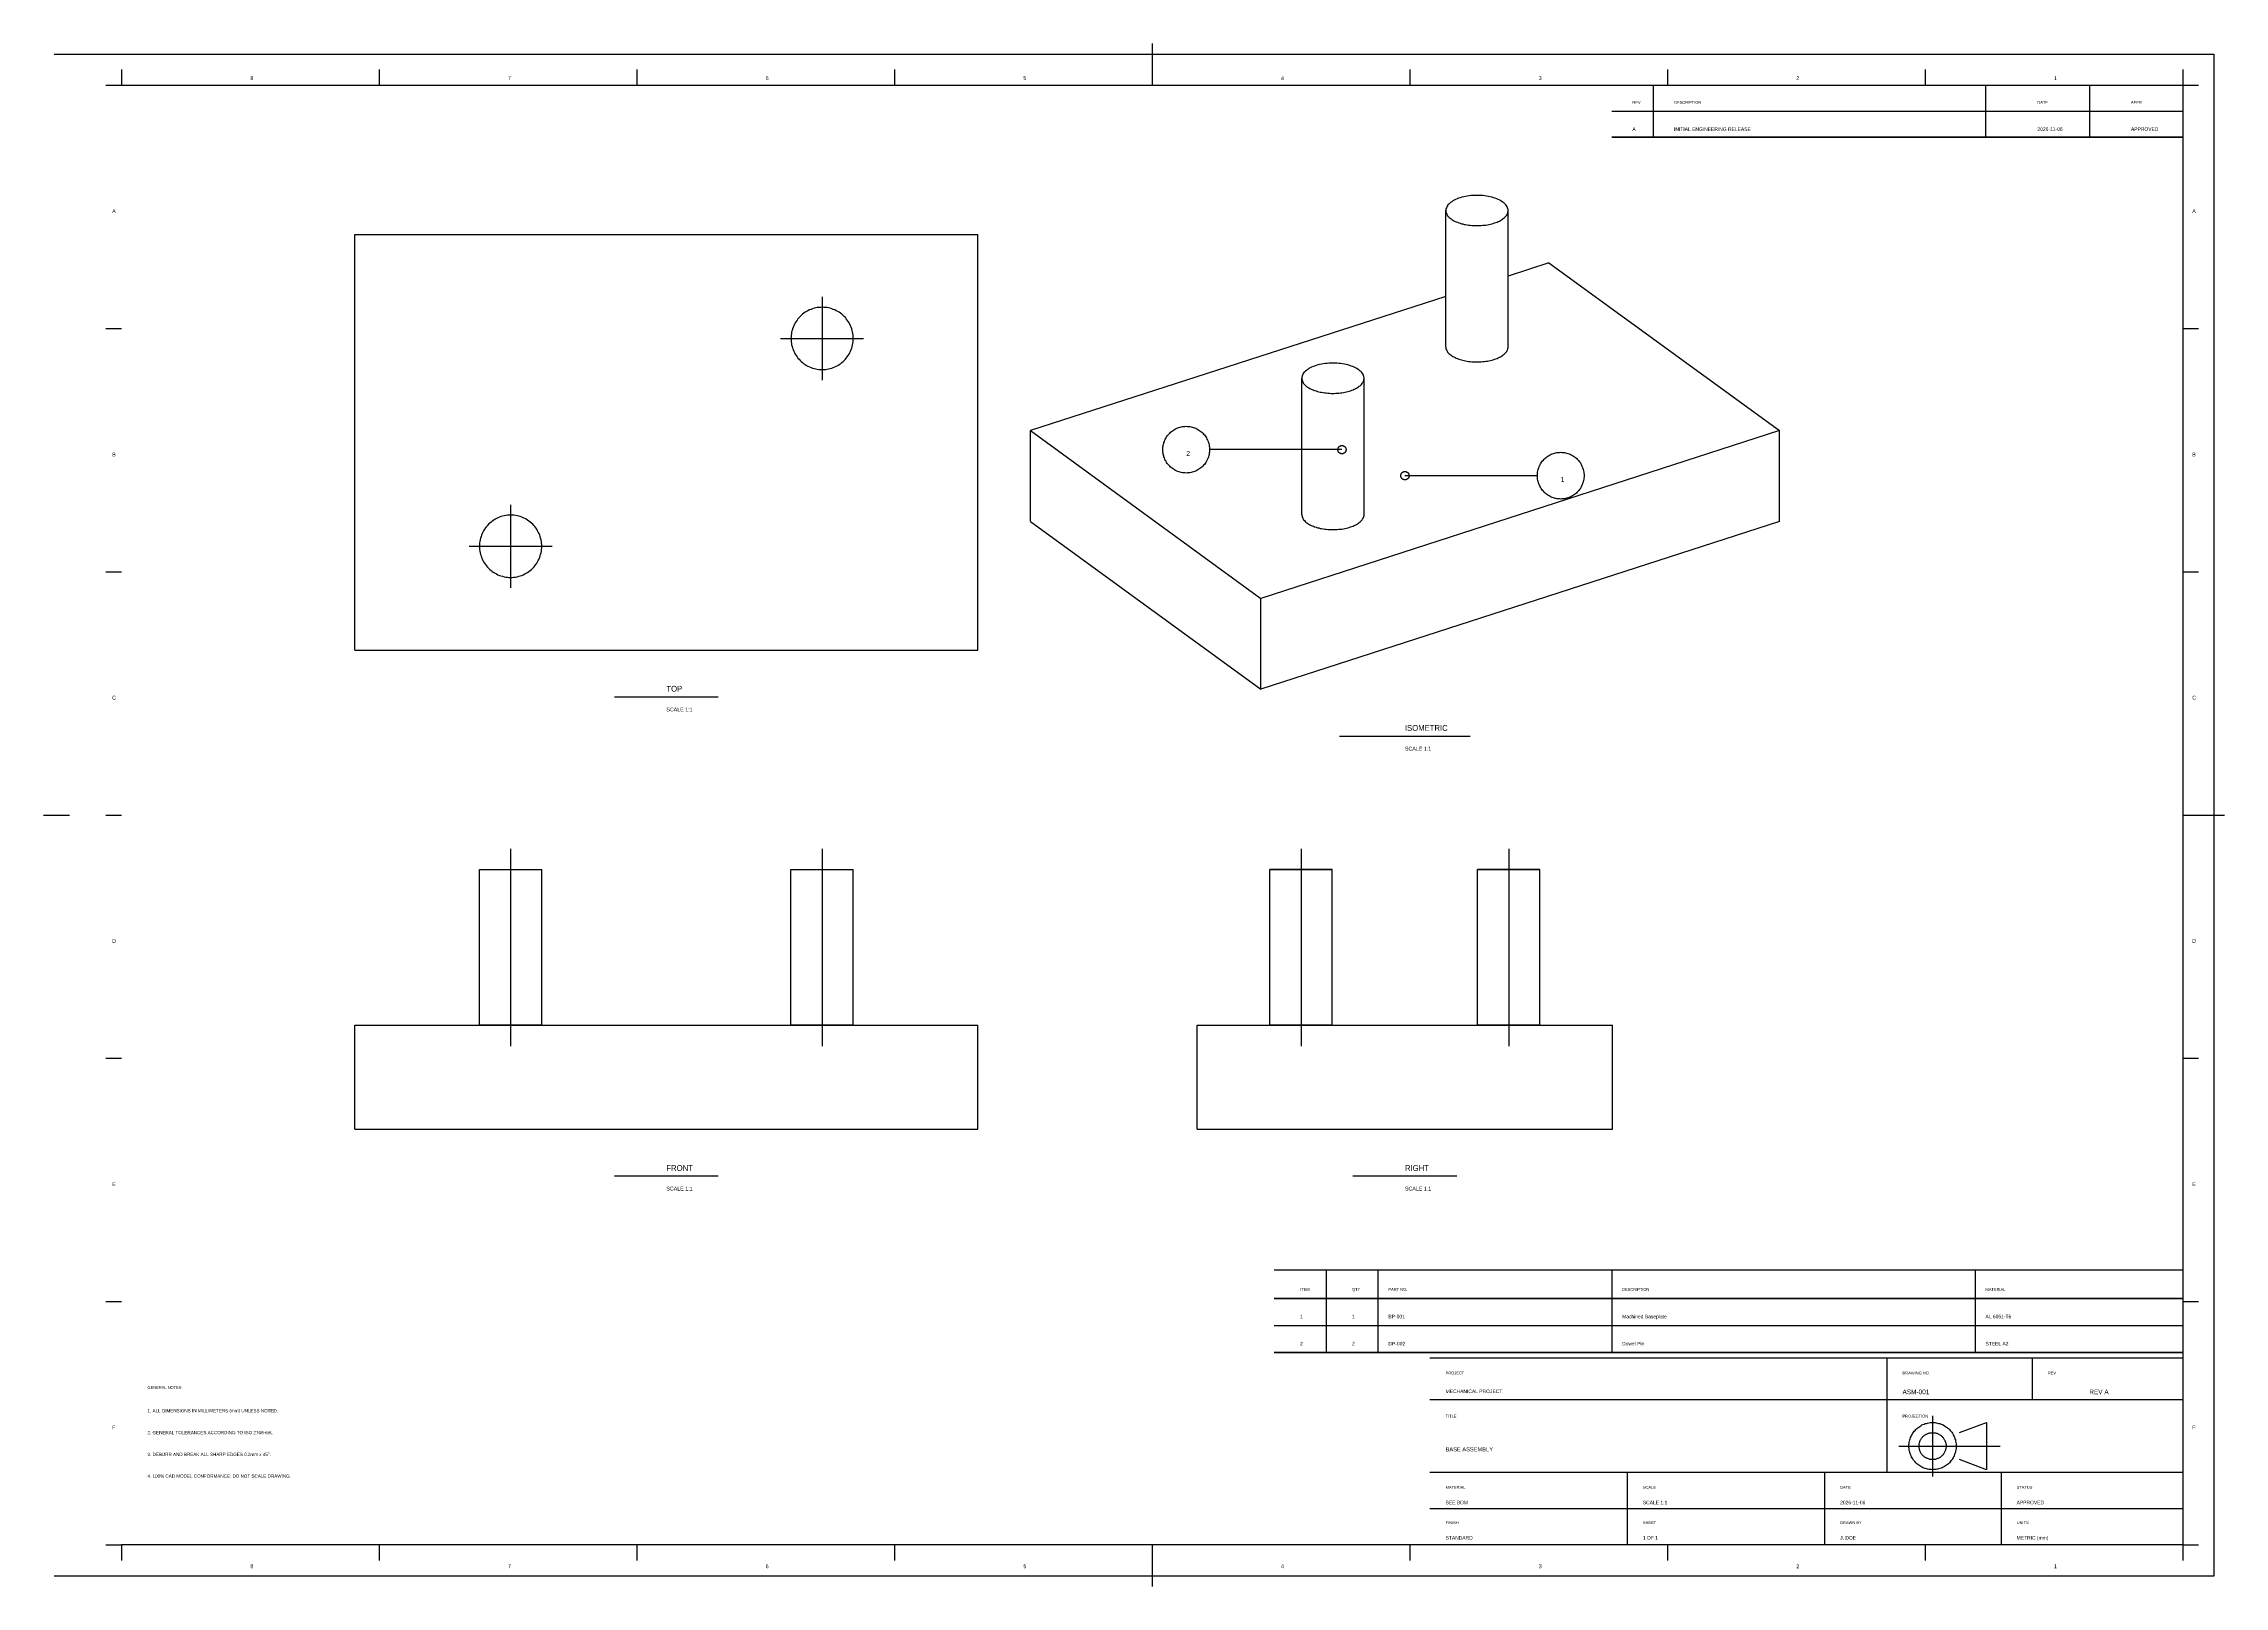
# Model space of a CAD drawing. Header units: metres. Extents: x 0 to 1587, y -826 to 297.
import ezdxf

# ---------------------------------------------------------------- set-up
doc = ezdxf.new("R2010")
doc.units = ezdxf.units.M
for name, color, linetype in [('ANNOTATIONS', 3, 'CONTINUOUS'), ('BORDER', 7, 'CONTINUOUS'), ('CENTER', 4, 'Continuous'), ('TITLE_BLOCK', 7, 'CONTINUOUS'), ('VISIBLE', 7, 'CONTINUOUS')]:
    doc.layers.add(name, color=color, linetype=linetype)

msp = doc.modelspace()

# ---------------------------------------------------------------- linework, layer by layer
at = {"layer": 'BORDER'}
for p, q in [((7.6, 289.4), (1579.8, 289.4)), ((806.9, 297), (806.9, 278.1)), ((1579.8, 289.4), (1579.8, -818)), ((56.7, 278.1), (56.7, 266.8)), ((244.2, 278.1), (244.2, 266.8)), ((431.8, 278.1), (431.8, 266.8)), ((619.4, 278.1), (619.4, 266.8)), ((806.9, 278.1), (806.9, 266.8)), ((994.5, 278.1), (994.5, 266.8)), ((1182, 278.1), (1182, 266.8)), ((1369.6, 278.1), (1369.6, 266.8)), ((1557.2, 278.1), (1557.2, 266.8)), ((45.4, 266.8), (56.7, 266.8)), ((56.7, 266.8), (1557.2, 266.8)), ((1171.7, 266.8), (1171.7, 229)), ((1413.5, 266.8), (1413.5, 229)), ((1489.1, 266.8), (1489.1, 229)), ((1557.2, 266.8), (1557.2, -795.3)), ((1557.2, 266.8), (1568.5, 266.8)), ((1141.4, 247.9), (1557.2, 247.9)), ((1141.4, 229), (1557.2, 229)), ((45.4, 89.8), (56.7, 89.8)), ((1557.2, 89.8), (1568.5, 89.8)), ((45.4, -87.3), (56.7, -87.3)), ((1557.2, -87.3), (1568.5, -87.3)), ((415.5, -178.3), (491.1, -178.3)), ((943.3, -206.8), (1038.5, -206.8)), ((0, -264.3), (18.9, -264.3)), ((45.4, -264.3), (56.7, -264.3)), ((1557.2, -264.3), (1568.5, -264.3)), ((1568.5, -264.3), (1587.4, -264.3)), ((45.4, -441.3), (56.7, -441.3)), ((1557.2, -441.3), (1568.5, -441.3)), ((415.5, -526.9), (491.1, -526.9)), ((953.1, -526.9), (1028.7, -526.9)), ((933.5, -595.3), (933.5, -655.4)), ((971.3, -595.3), (971.3, -655.4)), ((1141.4, -595.3), (1141.4, -655.4)), ((1406, -595.3), (1406, -655.4)), ((45.4, -618.3), (56.7, -618.3)), ((895.7, -616.1), (1557.2, -616.1)), ((1557.2, -618.3), (1568.5, -618.3)), ((895.7, -635.8), (1557.2, -635.8)), ((895.7, -655.4), (1557.2, -655.4)), ((1341.7, -659.2), (1341.7, -742.4)), ((1447.6, -659.2), (1447.6, -689.5)), ((1009.1, -689.5), (1557.2, -689.5)), ((1009.1, -742.4), (1557.2, -742.4)), ((1152.8, -742.4), (1152.8, -795.3)), ((1296.4, -742.4), (1296.4, -795.3)), ((1424.9, -742.4), (1424.9, -795.3)), ((1009.1, -768.8), (1557.2, -768.8)), ((45.4, -795.3), (56.7, -795.3)), ((1557.2, -795.3), (56.7, -795.3)), ((56.7, -795.3), (56.7, -806.6)), ((244.2, -795.3), (244.2, -806.6)), ((431.8, -795.3), (431.8, -806.6)), ((619.4, -795.3), (619.4, -806.6)), ((806.9, -795.3), (806.9, -806.6)), ((806.9, -806.6), (806.9, -825.5)), ((994.5, -795.3), (994.5, -806.6)), ((1182, -795.3), (1182, -806.6)), ((1369.6, -795.3), (1369.6, -806.6)), ((1557.2, -795.3), (1557.2, -806.6)), ((1557.2, -795.3), (1568.5, -795.3)), ((1579.8, -818), (7.6, -818))]:
    msp.add_line(p, q, dxfattribs=at)
at = {"layer": 'CENTER'}
for p, q in [((566.7, 112.7), (566.7, 52.2)), ((536.5, 82.5), (596.9, 82.5)), ((339.9, -38.5), (339.9, -98.9)), ((309.7, -68.7), (370.2, -68.7)), ((339.9, -288.8), (339.9, -432.4)), ((566.7, -288.8), (566.7, -432.4)), ((915.3, -288.8), (915.3, -432.4)), ((1066.5, -288.8), (1066.5, -432.4)), ((1375, -701.4), (1375, -745.6)), ((1350.4, -723.5), (1424.1, -723.5))]:
    msp.add_line(p, q, dxfattribs=at)
at = {"layer": 'TITLE_BLOCK'}
for p, q in [((1141.4, 266.8), (1557.2, 266.8)), ((1557.2, 266.8), (1557.2, 229)), ((1557.2, 229), (1141.4, 229)), ((895.7, -595.3), (1557.2, -595.3)), ((1557.2, -595.3), (1557.2, -655.4)), ((1557.2, -655.4), (895.7, -655.4)), ((1009.1, -659.2), (1557.2, -659.2)), ((1557.2, -659.2), (1557.2, -795.3)), ((1557.2, -795.3), (1009.1, -795.3))]:
    msp.add_line(p, q, dxfattribs=at)
at = {"layer": 'VISIBLE'}
for p, q in [((1020.8, 176.9), (1020.7, 176.2)), ((1020.7, 176.2), (1020.7, 175.6)), ((1020.7, 175.6), (1020.7, 174.9)), ((1020.7, 76.4), (1020.7, 175.6)), ((1020.7, 174.9), (1020.8, 174.3)), ((1021.1, 177.6), (1020.8, 176.9)), ((1021.4, 178.3), (1021.1, 177.6)), ((1021.8, 179), (1021.4, 178.3)), ((1022.2, 179.6), (1021.8, 179)), ((1022.8, 180.2), (1022.2, 179.6)), ((1023.5, 180.8), (1022.8, 180.2)), ((1024.2, 181.4), (1023.5, 180.8)), ((1025, 182), (1024.2, 181.4)), ((1025.9, 182.6), (1025, 182)), ((1026.8, 183.1), (1025.9, 182.6)), ((1027.8, 183.6), (1026.8, 183.1)), ((1028.9, 184), (1027.8, 183.6)), ((1030, 184.5), (1028.9, 184)), ((1031.2, 184.8), (1030, 184.5)), ((1032.4, 185.2), (1031.2, 184.8)), ((1033.7, 185.5), (1032.4, 185.2)), ((1035, 185.8), (1033.7, 185.5)), ((1036.3, 186), (1035, 185.8)), ((1037.7, 186.2), (1036.3, 186)), ((1039.1, 186.4), (1037.7, 186.2)), ((1040.5, 186.5), (1039.1, 186.4)), ((1041.9, 186.5), (1040.5, 186.5)), ((1043.3, 186.6), (1041.9, 186.5)), ((1044.7, 186.5), (1043.3, 186.6)), ((1046.2, 186.5), (1044.7, 186.5)), ((1047.6, 186.4), (1046.2, 186.5)), ((1049, 186.2), (1047.6, 186.4)), ((1050.3, 186), (1049, 186.2)), ((1051.7, 185.8), (1050.3, 186)), ((1053, 185.5), (1051.7, 185.8)), ((1054.3, 185.2), (1053, 185.5)), ((1055.5, 184.8), (1054.3, 185.2)), ((1056.7, 184.5), (1055.5, 184.8)), ((1057.8, 184), (1056.7, 184.5)), ((1058.8, 183.6), (1057.8, 184)), ((1059.9, 183.1), (1058.8, 183.6)), ((1060.8, 182.6), (1059.9, 183.1)), ((1061.7, 182), (1060.8, 182.6)), ((1062.5, 181.4), (1061.7, 182)), ((1063.2, 180.8), (1062.5, 181.4)), ((1063.9, 180.2), (1063.2, 180.8)), ((1064.4, 179.6), (1063.9, 180.2)), ((1064.9, 179), (1064.4, 179.6)), ((1065.3, 178.3), (1064.9, 179)), ((1065.6, 177.6), (1065.3, 178.3)), ((1065.8, 176.9), (1065.6, 177.6)), ((1066, 176.2), (1065.8, 176.9)), ((1065.9, 174.4), (1066, 175)), ((1066, 175.6), (1066, 176.2)), ((1066, 175), (1066, 175.6)), ((1066, 76.4), (1066, 175.6)), ((1020.8, 174.3), (1021, 173.6)), ((1021, 173.6), (1021.3, 173)), ((1021.3, 173), (1021.6, 172.4)), ((1021.6, 172.4), (1022, 171.8)), ((1022, 171.8), (1022.5, 171.2)), ((1022.5, 171.2), (1023.1, 170.6)), ((1023.1, 170.6), (1023.8, 170)), ((1023.8, 170), (1024.5, 169.5)), ((1024.5, 169.5), (1025.1, 169)), ((1025.1, 169), (1025.8, 168.5)), ((1025.8, 168.5), (1026.6, 168.1)), ((1026.6, 168.1), (1027.4, 167.7)), ((1027.4, 167.7), (1028.3, 167.3)), ((1028.3, 167.3), (1029.1, 167)), ((1029.1, 167), (1030.1, 166.6)), ((1030.1, 166.6), (1031, 166.3)), ((1031, 166.3), (1032, 166)), ((1032, 166), (1033, 165.8)), ((1033, 165.8), (1034.1, 165.5)), ((1034.1, 165.5), (1035.1, 165.3)), ((1035.1, 165.3), (1036.2, 165.1)), ((1036.2, 165.1), (1037.3, 164.9)), ((1037.3, 164.9), (1038.5, 164.8)), ((1038.5, 164.8), (1039.6, 164.7)), ((1039.6, 164.7), (1040.7, 164.6)), ((1040.7, 164.6), (1041.9, 164.6)), ((1041.9, 164.6), (1043, 164.6)), ((1043, 164.6), (1044.2, 164.6)), ((1044.2, 164.6), (1045.4, 164.6)), ((1045.4, 164.6), (1046.5, 164.7)), ((1046.5, 164.7), (1047.7, 164.8)), ((1047.7, 164.8), (1048.8, 164.9)), ((1048.8, 164.9), (1049.9, 165)), ((1049.9, 165), (1051, 165.2)), ((1051, 165.2), (1052.1, 165.4)), ((1052.1, 165.4), (1053.1, 165.6)), ((1053.1, 165.6), (1054.2, 165.9)), ((1054.2, 165.9), (1055.2, 166.2)), ((1055.2, 166.2), (1056.1, 166.5)), ((1056.1, 166.5), (1057.1, 166.8)), ((1057.1, 166.8), (1058, 167.2)), ((1058, 167.2), (1058.8, 167.5)), ((1058.8, 167.5), (1059.7, 167.9)), ((1059.7, 167.9), (1060.5, 168.3)), ((1060.5, 168.3), (1061.2, 168.8)), ((1061.2, 168.8), (1061.9, 169.2)), ((1061.9, 169.2), (1062.5, 169.7)), ((1062.5, 169.7), (1063.1, 170.2)), ((1063.1, 170.2), (1063.7, 170.7)), ((1063.7, 170.7), (1064.1, 171.2)), ((1064.1, 171.2), (1064.6, 171.7)), ((1064.6, 171.7), (1065, 172.2)), ((1065, 172.2), (1065.3, 172.8)), ((1065.3, 172.8), (1065.5, 173.3)), ((1065.5, 173.3), (1065.7, 173.9)), ((1065.7, 173.9), (1065.9, 174.4)), ((226.5, -144.3), (226.5, 158.1)), ((226.5, 158.1), (680.1, 158.1)), ((680.1, -144.3), (680.1, 158.1)), ((1095.7, 137.4), (1066, 127.8)), ((1095.7, 137.4), (1263.5, 15.4)), ((1020.7, 113.1), (718.4, 15.4)), ((548.4, 95.8), (547.7, 94.8)), ((549.1, 96.7), (548.4, 95.8)), ((549.9, 97.7), (549.1, 96.7)), ((550.7, 98.5), (549.9, 97.7)), ((551.5, 99.3), (550.7, 98.5)), ((552.4, 100.1), (551.5, 99.3)), ((553.4, 100.8), (552.4, 100.1)), ((554.3, 101.5), (553.4, 100.8)), ((555.4, 102.1), (554.3, 101.5)), ((556.4, 102.7), (555.4, 102.1)), ((557.5, 103.2), (556.4, 102.7)), ((558.6, 103.6), (557.5, 103.2)), ((559.7, 104), (558.6, 103.6)), ((560.8, 104.4), (559.7, 104)), ((562, 104.7), (560.8, 104.4)), ((563.1, 104.9), (562, 104.7)), ((564.3, 105), (563.1, 104.9)), ((565.5, 105.1), (564.3, 105)), ((566.7, 105.2), (565.5, 105.1)), ((567.9, 105.1), (566.7, 105.2)), ((569.1, 105), (567.9, 105.1)), ((570.3, 104.9), (569.1, 105)), ((571.4, 104.7), (570.3, 104.9)), ((572.6, 104.4), (571.4, 104.7)), ((573.7, 104), (572.6, 104.4)), ((574.8, 103.6), (573.7, 104)), ((575.9, 103.2), (574.8, 103.6)), ((577, 102.7), (575.9, 103.2)), ((578, 102.1), (577, 102.7)), ((579.1, 101.5), (578, 102.1)), ((580, 100.8), (579.1, 101.5)), ((581, 100.1), (580, 100.8)), ((581.9, 99.3), (581, 100.1)), ((582.7, 98.5), (581.9, 99.3)), ((583.6, 97.7), (582.7, 98.5)), ((584.3, 96.7), (583.6, 97.7)), ((585, 95.8), (584.3, 96.7)), ((585.7, 94.8), (585, 95.8)), ((544.1, 83.7), (544, 82.5)), ((544, 82.5), (544.1, 81.3)), ((544.2, 84.9), (544.1, 83.7)), ((544.1, 81.3), (544.2, 80.1)), ((544.3, 86), (544.2, 84.9)), ((544.2, 80.1), (544.3, 78.9)), ((544.5, 87.2), (544.3, 86)), ((544.8, 88.3), (544.5, 87.2)), ((545.1, 89.5), (544.8, 88.3)), ((545.5, 90.6), (545.1, 89.5)), ((546, 91.7), (545.5, 90.6)), ((546.5, 92.8), (546, 91.7)), ((547.1, 93.8), (546.5, 92.8)), ((547.7, 94.8), (547.1, 93.8)), ((586.3, 93.8), (585.7, 94.8)), ((586.9, 92.8), (586.3, 93.8)), ((587.4, 91.7), (586.9, 92.8)), ((587.9, 90.6), (587.4, 91.7)), ((588.3, 89.5), (587.9, 90.6)), ((588.6, 88.3), (588.3, 89.5)), ((588.9, 87.2), (588.6, 88.3)), ((589.1, 86), (588.9, 87.2)), ((589.3, 84.9), (589.1, 86)), ((589.1, 78.9), (589.3, 80.1)), ((589.3, 83.7), (589.3, 84.9)), ((589.4, 82.5), (589.3, 83.7)), ((589.3, 81.3), (589.4, 82.5)), ((589.3, 80.1), (589.3, 81.3)), ((544.3, 78.9), (544.5, 77.8)), ((544.5, 77.8), (544.8, 76.6)), ((544.8, 76.6), (545.1, 75.5)), ((545.1, 75.5), (545.5, 74.4)), ((545.5, 74.4), (546, 73.3)), ((546, 73.3), (546.5, 72.2)), ((546.5, 72.2), (547.1, 71.1)), ((547.1, 71.1), (547.7, 70.1)), ((547.7, 70.1), (548.4, 69.1)), ((548.4, 69.1), (549.1, 68.2)), ((549.1, 68.2), (549.9, 67.3)), ((549.9, 67.3), (550.7, 66.4)), ((550.7, 66.4), (551.5, 65.6)), ((551.5, 65.6), (552.4, 64.9)), ((552.4, 64.9), (553.4, 64.1)), ((553.4, 64.1), (554.3, 63.5)), ((579.1, 63.5), (580, 64.1)), ((580, 64.1), (581, 64.9)), ((581, 64.9), (581.9, 65.6)), ((581.9, 65.6), (582.7, 66.4)), ((582.7, 66.4), (583.6, 67.3)), ((583.6, 67.3), (584.3, 68.2)), ((584.3, 68.2), (585, 69.1)), ((585, 69.1), (585.7, 70.1)), ((585.7, 70.1), (586.3, 71.1)), ((586.3, 71.1), (586.9, 72.2)), ((586.9, 72.2), (587.4, 73.3)), ((587.4, 73.3), (587.9, 74.4)), ((587.9, 74.4), (588.3, 75.5)), ((588.3, 75.5), (588.6, 76.6)), ((588.6, 76.6), (588.9, 77.8)), ((588.9, 77.8), (589.1, 78.9)), ((930.1, 63.7), (928.8, 63.5)), ((931.5, 64), (930.1, 63.7)), ((932.9, 64.2), (931.5, 64)), ((934.3, 64.3), (932.9, 64.2)), ((935.7, 64.4), (934.3, 64.3)), ((937.1, 64.5), (935.7, 64.4)), ((938.5, 64.5), (937.1, 64.5)), ((939.9, 64.5), (938.5, 64.5)), ((941.3, 64.4), (939.9, 64.5)), ((942.7, 64.3), (941.3, 64.4)), ((944.1, 64.2), (942.7, 64.3)), ((945.5, 64), (944.1, 64.2)), ((946.9, 63.7), (945.5, 64)), ((948.2, 63.5), (946.9, 63.7)), ((1020.7, 76.4), (1020.7, 75.7)), ((1020.7, 75.7), (1020.8, 75.1)), ((1020.8, 75.1), (1021, 74.5)), ((1021, 74.5), (1021.3, 73.8)), ((1021.3, 73.8), (1021.6, 73.2)), ((1021.6, 73.2), (1022, 72.6)), ((1022, 72.6), (1022.5, 72)), ((1022.5, 72), (1023.1, 71.4)), ((1023.1, 71.4), (1023.8, 70.8)), ((1023.8, 70.8), (1024.5, 70.3)), ((1024.5, 70.3), (1025.1, 69.8)), ((1025.1, 69.8), (1025.8, 69.4)), ((1025.8, 69.4), (1026.6, 69)), ((1026.6, 69), (1027.4, 68.6)), ((1027.4, 68.6), (1028.3, 68.2)), ((1028.3, 68.2), (1029.1, 67.8)), ((1029.1, 67.8), (1030.1, 67.5)), ((1030.1, 67.5), (1031, 67.2)), ((1031, 67.2), (1032, 66.9)), ((1032, 66.9), (1033, 66.6)), ((1033, 66.6), (1034.1, 66.4)), ((1034.1, 66.4), (1035.1, 66.1)), ((1035.1, 66.1), (1036.2, 66)), ((1036.2, 66), (1037.3, 65.8)), ((1037.3, 65.8), (1038.5, 65.7)), ((1038.5, 65.7), (1039.6, 65.5)), ((1039.6, 65.5), (1040.7, 65.5)), ((1040.7, 65.5), (1041.9, 65.4)), ((1041.9, 65.4), (1043, 65.4)), ((1043, 65.4), (1044.2, 65.4)), ((1044.2, 65.4), (1045.4, 65.4)), ((1045.4, 65.4), (1046.5, 65.5)), ((1046.5, 65.5), (1047.7, 65.6)), ((1047.7, 65.6), (1048.8, 65.7)), ((1048.8, 65.7), (1049.9, 65.9)), ((1049.9, 65.9), (1051, 66)), ((1051, 66), (1052.1, 66.2)), ((1052.1, 66.2), (1053.1, 66.5)), ((1053.1, 66.5), (1054.2, 66.7)), ((1054.2, 66.7), (1055.2, 67)), ((1055.2, 67), (1056.1, 67.3)), ((1056.1, 67.3), (1057.1, 67.7)), ((1057.1, 67.7), (1058, 68)), ((1058, 68), (1058.8, 68.4)), ((1058.8, 68.4), (1059.7, 68.8)), ((1059.7, 68.8), (1060.5, 69.2)), ((1060.5, 69.2), (1061.2, 69.6)), ((1061.2, 69.6), (1061.9, 70.1)), ((1061.9, 70.1), (1062.5, 70.5)), ((1062.5, 70.5), (1063.1, 71)), ((1063.1, 71), (1063.7, 71.5)), ((1063.7, 71.5), (1064.1, 72)), ((1064.1, 72), (1064.6, 72.6)), ((1064.6, 72.6), (1065, 73.1)), ((1065, 73.1), (1065.3, 73.6)), ((1065.3, 73.6), (1065.5, 74.2)), ((1065.5, 74.2), (1065.7, 74.7)), ((1065.7, 74.7), (1065.9, 75.3)), ((1065.9, 75.3), (1066, 75.8)), ((1066, 75.8), (1066, 76.4)), ((554.3, 63.5), (555.4, 62.8)), ((555.4, 62.8), (556.4, 62.3)), ((556.4, 62.3), (557.5, 61.8)), ((557.5, 61.8), (558.6, 61.3)), ((558.6, 61.3), (559.7, 60.9)), ((559.7, 60.9), (560.8, 60.6)), ((560.8, 60.6), (562, 60.3)), ((562, 60.3), (563.1, 60.1)), ((563.1, 60.1), (564.3, 59.9)), ((564.3, 59.9), (565.5, 59.8)), ((565.5, 59.8), (566.7, 59.8)), ((566.7, 59.8), (567.9, 59.8)), ((567.9, 59.8), (569.1, 59.9)), ((569.1, 59.9), (570.3, 60.1)), ((570.3, 60.1), (571.4, 60.3)), ((571.4, 60.3), (572.6, 60.6)), ((572.6, 60.6), (573.7, 60.9)), ((573.7, 60.9), (574.8, 61.3)), ((574.8, 61.3), (575.9, 61.8)), ((575.9, 61.8), (577, 62.3)), ((577, 62.3), (578, 62.8)), ((578, 62.8), (579.1, 63.5)), ((915.9, 54.2), (915.8, 53.5)), ((915.8, 53.5), (915.9, 52.9)), ((915.8, -45.6), (915.8, 53.5)), ((916, 54.9), (915.9, 54.2)), ((915.9, 52.9), (916, 52.2)), ((916.2, 55.6), (916, 54.9)), ((916, 52.2), (916.2, 51.6)), ((916.5, 56.3), (916.2, 55.6)), ((916.2, 51.6), (916.5, 51)), ((916.9, 56.9), (916.5, 56.3)), ((916.5, 51), (916.8, 50.3)), ((916.8, 50.3), (917.2, 49.7)), ((917.4, 57.6), (916.9, 56.9)), ((917.2, 49.7), (917.7, 49.1)), ((918, 58.2), (917.4, 57.6)), ((917.7, 49.1), (918.3, 48.5)), ((918.6, 58.8), (918, 58.2)), ((918.3, 48.5), (918.9, 48)), ((919.4, 59.4), (918.6, 58.8)), ((918.9, 48), (919.6, 47.4)), ((920.2, 60), (919.4, 59.4)), ((921, 60.5), (920.2, 60)), ((922, 61.1), (921, 60.5)), ((923, 61.5), (922, 61.1)), ((924.1, 62), (923, 61.5)), ((925.2, 62.4), (924.1, 62)), ((926.3, 62.8), (925.2, 62.4)), ((927.6, 63.2), (926.3, 62.8)), ((928.8, 63.5), (927.6, 63.2)), ((949.4, 63.2), (948.2, 63.5)), ((950.7, 62.8), (949.4, 63.2)), ((951.8, 62.4), (950.7, 62.8)), ((953, 62), (951.8, 62.4)), ((954, 61.5), (953, 62)), ((955, 61.1), (954, 61.5)), ((956, 60.5), (955, 61.1)), ((956.9, 60), (956, 60.5)), ((957.7, 59.4), (956.9, 60)), ((957.1, 47.2), (957.7, 47.7)), ((958.4, 58.8), (957.7, 59.4)), ((957.7, 47.7), (958.3, 48.1)), ((958.3, 48.1), (958.8, 48.6)), ((959, 58.2), (958.4, 58.8)), ((958.8, 48.6), (959.3, 49.1)), ((959.6, 57.6), (959, 58.2)), ((959.3, 49.1), (959.7, 49.7)), ((960.1, 56.9), (959.6, 57.6)), ((959.7, 49.7), (960.1, 50.2)), ((960.5, 56.3), (960.1, 56.9)), ((960.1, 50.2), (960.4, 50.7)), ((960.4, 50.7), (960.7, 51.3)), ((960.8, 55.6), (960.5, 56.3)), ((960.7, 51.3), (960.9, 51.8)), ((961, 54.9), (960.8, 55.6)), ((960.9, 51.8), (961.1, 52.4)), ((961.1, 54.2), (961, 54.9)), ((961.2, 53.5), (961.1, 54.2)), ((961.1, 52.4), (961.2, 53)), ((961.2, 53), (961.2, 53.5)), ((961.2, -45.6), (961.2, 53.5)), ((919.6, 47.4), (920.3, 47)), ((920.3, 47), (921, 46.5)), ((921, 46.5), (921.8, 46.1)), ((921.8, 46.1), (922.6, 45.7)), ((922.6, 45.7), (923.4, 45.3)), ((923.4, 45.3), (924.3, 44.9)), ((924.3, 44.9), (925.2, 44.6)), ((925.2, 44.6), (926.2, 44.3)), ((926.2, 44.3), (927.2, 44)), ((927.2, 44), (928.2, 43.7)), ((928.2, 43.7), (929.2, 43.5)), ((929.2, 43.5), (930.3, 43.3)), ((930.3, 43.3), (931.4, 43.1)), ((931.4, 43.1), (932.5, 42.9)), ((932.5, 42.9), (933.6, 42.8)), ((933.6, 42.8), (934.8, 42.7)), ((934.8, 42.7), (935.9, 42.6)), ((935.9, 42.6), (937.1, 42.5)), ((937.1, 42.5), (938.2, 42.5)), ((938.2, 42.5), (939.4, 42.5)), ((939.4, 42.5), (940.5, 42.6)), ((940.5, 42.6), (941.7, 42.6)), ((941.7, 42.6), (942.8, 42.7)), ((942.8, 42.7), (944, 42.8)), ((944, 42.8), (945.1, 43)), ((945.1, 43), (946.2, 43.2)), ((946.2, 43.2), (947.2, 43.4)), ((947.2, 43.4), (948.3, 43.6)), ((948.3, 43.6), (949.3, 43.9)), ((949.3, 43.9), (950.3, 44.1)), ((950.3, 44.1), (951.3, 44.4)), ((951.3, 44.4), (952.3, 44.8)), ((952.3, 44.8), (953.2, 45.1)), ((953.2, 45.1), (954, 45.5)), ((954, 45.5), (954.8, 45.9)), ((954.8, 45.9), (955.6, 46.3)), ((955.6, 46.3), (956.4, 46.7)), ((956.4, 46.7), (957.1, 47.2)), ((822.4, 15.8), (823.2, 16.3)), ((823.2, 16.3), (824, 16.7)), ((824, 16.7), (824.8, 17.1)), ((824.8, 17.1), (825.6, 17.4)), ((825.6, 17.4), (826.4, 17.7)), ((826.4, 17.7), (827.3, 18)), ((827.3, 18), (828.1, 18.2)), ((828.1, 18.2), (829, 18.4)), ((829, 18.4), (829.9, 18.5)), ((829.9, 18.5), (830.8, 18.5)), ((830.8, 18.5), (831.7, 18.6)), ((831.7, 18.6), (832.6, 18.5)), ((832.6, 18.5), (833.5, 18.5)), ((833.5, 18.5), (834.4, 18.4)), ((834.4, 18.4), (835.2, 18.2)), ((835.2, 18.2), (836.1, 18)), ((836.1, 18), (836.9, 17.7)), ((836.9, 17.7), (837.8, 17.4)), ((837.8, 17.4), (838.6, 17.1)), ((838.6, 17.1), (839.4, 16.7)), ((839.4, 16.7), (840.2, 16.3)), ((840.2, 16.3), (841, 15.8)), ((718.4, -50.7), (718.4, 15.4)), ((718.4, 15.4), (886.1, -106.7)), ((814.7, 2.4), (814.8, 3.3)), ((814.7, 1.6), (814.7, 2.4)), ((814.7, 0.7), (814.7, 1.6)), ((814.8, -0.2), (814.7, 0.7)), ((814.8, 3.3), (814.9, 4.2)), ((814.9, 4.2), (815, 5.1)), ((815, 5.1), (815.3, 6)), ((815.3, 6), (815.5, 6.8)), ((815.5, 6.8), (815.8, 7.6)), ((815.8, 7.6), (816.1, 8.5)), ((816.1, 8.5), (816.5, 9.3)), ((816.5, 9.3), (817, 10.1)), ((817, 10.1), (817.4, 10.8)), ((817.4, 10.8), (817.9, 11.6)), ((817.9, 11.6), (818.5, 12.3)), ((818.5, 12.3), (819, 12.9)), ((819, 12.9), (819.7, 13.6)), ((819.7, 13.6), (820.3, 14.2)), ((820.3, 14.2), (821, 14.8)), ((821, 14.8), (821.7, 15.3)), ((821.7, 15.3), (822.4, 15.8)), ((841, 15.8), (841.7, 15.3)), ((841.7, 15.3), (842.4, 14.8)), ((842.4, 14.8), (843.1, 14.2)), ((843.1, 14.2), (843.7, 13.6)), ((843.7, 13.6), (844.3, 12.9)), ((844.3, 12.9), (844.9, 12.3)), ((844.9, 12.3), (845.4, 11.6)), ((845.4, 11.6), (845.9, 10.8)), ((845.9, 10.8), (846.4, 10.1)), ((846.4, 10.1), (846.8, 9.3)), ((846.8, 9.3), (847.2, 8.5)), ((847.2, 8.5), (847.6, 7.6)), ((847.6, 7.6), (847.9, 6.8)), ((847.9, 6.8), (848.1, 6)), ((848.1, 6), (848.3, 5.1)), ((848.3, 5.1), (848.5, 4.2)), ((848.5, 4.2), (848.6, 3.3)), ((848.6, 3.3), (848.7, 2.4)), ((848.7, 0.7), (848.6, -0.2)), ((848.7, 2.4), (848.7, 1.6)), ((945.1, 1.6), (848.7, 1.6)), ((848.7, 1.6), (848.7, 0.7)), ((1263.5, 15.4), (886.1, -106.7)), ((942, 1.6), (942.1, 1.7)), ((942.1, 1.4), (942, 1.6)), ((942.1, 2.2), (942.2, 2.3)), ((942.1, 2), (942.1, 2.2)), ((942.1, 1.9), (942.1, 2)), ((942.1, 1.7), (942.1, 1.9)), ((942.1, 1.2), (942.1, 1.4)), ((942.1, 1.1), (942.1, 1.2)), ((942.1, 0.9), (942.1, 1.1)), ((942.2, 0.8), (942.1, 0.9)), ((942.2, 2.6), (942.3, 2.8)), ((942.2, 2.5), (942.2, 2.6)), ((942.2, 2.3), (942.2, 2.5)), ((942.2, 0.6), (942.2, 0.8)), ((942.2, 0.5), (942.2, 0.6)), ((942.3, 0.3), (942.2, 0.5)), ((942.3, 2.8), (942.4, 2.9)), ((942.4, 0.2), (942.3, 0.3)), ((942.4, 2.9), (942.5, 3.1)), ((942.5, 0), (942.4, 0.2)), ((942.5, 3.2), (942.6, 3.3)), ((942.5, 3.1), (942.5, 3.2)), ((942.5, -0.1), (942.5, 0)), ((942.6, 3.3), (942.7, 3.5)), ((942.7, 3.5), (942.8, 3.6)), ((942.8, 3.6), (942.9, 3.7)), ((942.9, 3.7), (943, 3.8)), ((943, 3.8), (943.2, 3.9)), ((943.2, 3.9), (943.3, 4)), ((943.3, 4), (943.4, 4.1)), ((943.4, 4.1), (943.6, 4.2)), ((943.6, 4.2), (943.7, 4.2)), ((943.7, 4.2), (943.8, 4.3)), ((943.8, 4.3), (944, 4.4)), ((944, 4.4), (944.1, 4.4)), ((944.1, 4.4), (944.3, 4.5)), ((944.3, 4.5), (944.4, 4.5)), ((944.4, 4.5), (944.6, 4.5)), ((944.6, 4.5), (944.8, 4.6)), ((944.8, 4.6), (944.9, 4.6)), ((944.9, 4.6), (945.1, 4.6)), ((945.1, 4.6), (945.2, 4.6)), ((945.2, 4.6), (945.4, 4.6)), ((945.4, 4.6), (945.5, 4.5)), ((945.5, 4.5), (945.7, 4.5)), ((945.7, 4.5), (945.9, 4.5)), ((945.9, 4.5), (946, 4.4)), ((946, 4.4), (946.2, 4.4)), ((946.2, 4.4), (946.3, 4.3)), ((946.3, 4.3), (946.4, 4.2)), ((946.4, 4.2), (946.6, 4.2)), ((946.6, 4.2), (946.7, 4.1)), ((946.7, 4.1), (946.8, 4)), ((946.8, 4), (947, 3.9)), ((947, 3.9), (947.1, 3.8)), ((947.1, 3.8), (947.2, 3.7)), ((947.2, 3.7), (947.3, 3.6)), ((947.3, 3.6), (947.4, 3.5)), ((947.4, 3.5), (947.5, 3.3)), ((947.5, 3.3), (947.6, 3.2)), ((947.6, 3.2), (947.7, 3.1)), ((947.7, 0), (947.6, -0.1)), ((947.7, 3.1), (947.8, 2.9)), ((947.8, 0.2), (947.7, 0)), ((947.8, 2.9), (947.8, 2.8)), ((947.8, 2.8), (947.9, 2.6)), ((947.9, 0.5), (947.8, 0.3)), ((947.8, 0.3), (947.8, 0.2)), ((947.9, 2.6), (947.9, 2.5)), ((947.9, 2.5), (948, 2.3)), ((948, 0.8), (947.9, 0.6)), ((947.9, 0.6), (947.9, 0.5)), ((948, 2.3), (948, 2.2)), ((948, 2.2), (948.1, 2)), ((948.1, 1.1), (948, 0.9)), ((948, 0.9), (948, 0.8)), ((948.1, 2), (948.1, 1.9)), ((948.1, 1.9), (948.1, 1.7)), ((948.1, 1.7), (948.1, 1.6)), ((948.1, 1.6), (948.1, 1.4)), ((948.1, 1.4), (948.1, 1.2)), ((948.1, 1.2), (948.1, 1.1)), ((1263.5, -50.7), (1263.5, 15.4)), ((814.9, -1.1), (814.8, -0.2)), ((815, -2), (814.9, -1.1)), ((815.3, -2.8), (815, -2)), ((815.5, -3.7), (815.3, -2.8)), ((815.8, -4.5), (815.5, -3.7)), ((816.1, -5.4), (815.8, -4.5)), ((816.5, -6.2), (816.1, -5.4)), ((817, -6.9), (816.5, -6.2)), ((817.4, -7.7), (817, -6.9)), ((817.9, -8.4), (817.4, -7.7)), ((818.5, -9.2), (817.9, -8.4)), ((819, -9.8), (818.5, -9.2)), ((819.7, -10.5), (819, -9.8)), ((820.3, -11.1), (819.7, -10.5)), ((821, -11.7), (820.3, -11.1)), ((821.7, -12.2), (821, -11.7)), ((822.4, -12.7), (821.7, -12.2)), ((823.2, -13.2), (822.4, -12.7)), ((824, -13.6), (823.2, -13.2)), ((824.8, -14), (824, -13.6)), ((825.6, -14.3), (824.8, -14)), ((826.4, -14.6), (825.6, -14.3)), ((827.3, -14.9), (826.4, -14.6)), ((828.1, -15.1), (827.3, -14.9)), ((829, -15.2), (828.1, -15.1)), ((829.9, -15.4), (829, -15.2)), ((830.8, -15.4), (829.9, -15.4)), ((831.7, -15.5), (830.8, -15.4)), ((832.6, -15.4), (831.7, -15.5)), ((833.5, -15.4), (832.6, -15.4)), ((834.4, -15.2), (833.5, -15.4)), ((835.2, -15.1), (834.4, -15.2)), ((836.1, -14.9), (835.2, -15.1)), ((836.9, -14.6), (836.1, -14.9)), ((837.8, -14.3), (836.9, -14.6)), ((838.6, -14), (837.8, -14.3)), ((839.4, -13.6), (838.6, -14)), ((840.2, -13.2), (839.4, -13.6)), ((841, -12.7), (840.2, -13.2)), ((841.7, -12.2), (841, -12.7)), ((842.4, -11.7), (841.7, -12.2)), ((843.1, -11.1), (842.4, -11.7)), ((843.7, -10.5), (843.1, -11.1)), ((844.3, -9.8), (843.7, -10.5)), ((844.9, -9.2), (844.3, -9.8)), ((845.4, -8.4), (844.9, -9.2)), ((845.9, -7.7), (845.4, -8.4)), ((846.4, -6.9), (845.9, -7.7)), ((846.8, -6.2), (846.4, -6.9)), ((847.2, -5.4), (846.8, -6.2)), ((847.6, -4.5), (847.2, -5.4)), ((847.9, -3.7), (847.6, -4.5)), ((848.1, -2.8), (847.9, -3.7)), ((848.3, -2), (848.1, -2.8)), ((848.5, -1.1), (848.3, -2)), ((848.6, -0.2), (848.5, -1.1)), ((942.6, -0.2), (942.5, -0.1)), ((942.7, -0.3), (942.6, -0.2)), ((942.8, -0.5), (942.7, -0.3)), ((942.9, -0.6), (942.8, -0.5)), ((943, -0.7), (942.9, -0.6)), ((943.2, -0.8), (943, -0.7)), ((943.3, -0.9), (943.2, -0.8)), ((943.4, -1), (943.3, -0.9)), ((943.6, -1.1), (943.4, -1)), ((943.7, -1.1), (943.6, -1.1)), ((943.8, -1.2), (943.7, -1.1)), ((944, -1.3), (943.8, -1.2)), ((944.1, -1.3), (944, -1.3)), ((944.3, -1.4), (944.1, -1.3)), ((944.4, -1.4), (944.3, -1.4)), ((944.6, -1.4), (944.4, -1.4)), ((944.8, -1.5), (944.6, -1.4)), ((944.9, -1.5), (944.8, -1.5)), ((945.1, -1.5), (944.9, -1.5)), ((945.2, -1.5), (945.1, -1.5)), ((945.4, -1.5), (945.2, -1.5)), ((945.5, -1.4), (945.4, -1.5)), ((945.7, -1.4), (945.5, -1.4)), ((945.9, -1.4), (945.7, -1.4)), ((946, -1.3), (945.9, -1.4)), ((946.2, -1.3), (946, -1.3)), ((946.3, -1.2), (946.2, -1.3)), ((946.4, -1.1), (946.3, -1.2)), ((946.6, -1.1), (946.4, -1.1)), ((946.7, -1), (946.6, -1.1)), ((946.8, -0.9), (946.7, -1)), ((947, -0.8), (946.8, -0.9)), ((947.1, -0.7), (947, -0.8)), ((947.2, -0.6), (947.1, -0.7)), ((947.3, -0.5), (947.2, -0.6)), ((947.4, -0.3), (947.3, -0.5)), ((947.5, -0.2), (947.4, -0.3)), ((947.6, -0.1), (947.5, -0.2)), ((988.2, -16), (988.3, -15.8)), ((988.3, -15.8), (988.4, -15.7)), ((988.4, -15.7), (988.5, -15.6)), ((988.5, -15.6), (988.6, -15.4)), ((988.6, -15.4), (988.7, -15.3)), ((988.7, -15.3), (988.8, -15.2)), ((988.8, -15.2), (988.9, -15.1)), ((988.9, -15.1), (989, -15)), ((989, -15), (989.1, -14.9)), ((989.1, -14.9), (989.3, -14.8)), ((989.3, -14.8), (989.4, -14.7)), ((989.4, -14.7), (989.5, -14.6)), ((989.5, -14.6), (989.7, -14.6)), ((989.7, -14.6), (989.8, -14.5)), ((989.8, -14.5), (990, -14.5)), ((990, -14.5), (990.1, -14.4)), ((990.1, -14.4), (990.3, -14.4)), ((990.3, -14.4), (990.4, -14.4)), ((990.4, -14.4), (990.6, -14.3)), ((990.6, -14.3), (990.8, -14.3)), ((990.8, -14.3), (990.9, -14.3)), ((990.9, -14.3), (991.1, -14.3)), ((991.1, -14.3), (991.2, -14.3)), ((991.2, -14.3), (991.4, -14.4)), ((991.4, -14.4), (991.5, -14.4)), ((991.5, -14.4), (991.7, -14.4)), ((991.7, -14.4), (991.9, -14.5)), ((991.9, -14.5), (992, -14.5)), ((992, -14.5), (992.1, -14.6)), ((992.1, -14.6), (992.3, -14.6)), ((992.3, -14.6), (992.4, -14.7)), ((992.4, -14.7), (992.6, -14.8)), ((992.6, -14.8), (992.7, -14.9)), ((992.7, -14.9), (992.8, -15)), ((992.8, -15), (992.9, -15.1)), ((992.9, -15.1), (993.1, -15.2)), ((993.1, -15.2), (993.2, -15.3)), ((993.2, -15.3), (993.3, -15.4)), ((993.3, -15.4), (993.4, -15.6)), ((993.4, -15.6), (993.5, -15.7)), ((993.5, -15.7), (993.5, -15.8)), ((993.5, -15.8), (993.6, -16)), ((1087.3, -16.4), (1087.4, -15.6)), ((1087.4, -15.6), (1087.5, -14.7)), ((1087.5, -14.7), (1087.7, -13.8)), ((1087.7, -13.8), (1087.9, -12.9)), ((1087.9, -12.9), (1088.1, -12.1)), ((1088.1, -12.1), (1088.4, -11.3)), ((1088.4, -11.3), (1088.8, -10.4)), ((1088.8, -10.4), (1089.1, -9.6)), ((1089.1, -9.6), (1089.6, -8.8)), ((1089.6, -8.8), (1090, -8.1)), ((1090, -8.1), (1090.5, -7.3)), ((1090.5, -7.3), (1091.1, -6.6)), ((1091.1, -6.6), (1091.7, -6)), ((1091.7, -6), (1092.3, -5.3)), ((1092.3, -5.3), (1092.9, -4.7)), ((1092.9, -4.7), (1093.6, -4.1)), ((1093.6, -4.1), (1094.3, -3.6)), ((1094.3, -3.6), (1095, -3.1)), ((1095, -3.1), (1095.8, -2.6)), ((1095.8, -2.6), (1096.6, -2.2)), ((1096.6, -2.2), (1097.4, -1.8)), ((1097.4, -1.8), (1098.2, -1.5)), ((1098.2, -1.5), (1099, -1.2)), ((1099, -1.2), (1099.9, -0.9)), ((1099.9, -0.9), (1100.8, -0.7)), ((1100.8, -0.7), (1101.6, -0.5)), ((1101.6, -0.5), (1102.5, -0.4)), ((1102.5, -0.4), (1103.4, -0.4)), ((1103.4, -0.4), (1104.3, -0.3)), ((1104.3, -0.3), (1105.2, -0.4)), ((1105.2, -0.4), (1106.1, -0.4)), ((1106.1, -0.4), (1107, -0.5)), ((1107, -0.5), (1107.8, -0.7)), ((1107.8, -0.7), (1108.7, -0.9)), ((1108.7, -0.9), (1109.6, -1.2)), ((1109.6, -1.2), (1110.4, -1.5)), ((1110.4, -1.5), (1111.2, -1.8)), ((1111.2, -1.8), (1112, -2.2)), ((1112, -2.2), (1112.8, -2.6)), ((1112.8, -2.6), (1113.6, -3.1)), ((1113.6, -3.1), (1114.3, -3.6)), ((1114.3, -3.6), (1115, -4.1)), ((1115, -4.1), (1115.7, -4.7)), ((1115.7, -4.7), (1116.3, -5.3)), ((1116.3, -5.3), (1116.9, -6)), ((1116.9, -6), (1117.5, -6.6)), ((1117.5, -6.6), (1118.1, -7.3)), ((1118.1, -7.3), (1118.6, -8.1)), ((1118.6, -8.1), (1119, -8.8)), ((1119, -8.8), (1119.5, -9.6)), ((1119.5, -9.6), (1119.8, -10.4)), ((1119.8, -10.4), (1120.2, -11.3)), ((1120.2, -11.3), (1120.5, -12.1)), ((1120.5, -12.1), (1120.7, -12.9)), ((1120.7, -12.9), (1120.9, -13.8)), ((1120.9, -13.8), (1121.1, -14.7)), ((1121.1, -14.7), (1121.2, -15.6)), ((1121.2, -15.6), (1121.3, -16.4)), ((987.9, -16.9), (988, -16.7)), ((987.9, -17), (987.9, -16.9)), ((987.9, -17.2), (987.9, -17)), ((987.9, -17.3), (987.9, -17.2)), ((987.9, -17.5), (987.9, -17.3)), ((987.9, -17.7), (987.9, -17.5)), ((987.9, -17.8), (987.9, -17.7)), ((988, -18), (987.9, -17.8)), ((988, -16.4), (988.1, -16.3)), ((988, -16.6), (988, -16.4)), ((988, -16.7), (988, -16.6)), ((988, -18.1), (988, -18)), ((988, -18.3), (988, -18.1)), ((988.1, -18.4), (988, -18.3)), ((988.1, -16.3), (988.2, -16.1)), ((988.2, -18.6), (988.1, -18.4)), ((988.2, -16.1), (988.2, -16)), ((988.2, -18.7), (988.2, -18.6)), ((988.3, -18.9), (988.2, -18.7)), ((988.4, -19), (988.3, -18.9)), ((988.5, -19.1), (988.4, -19)), ((988.6, -19.2), (988.5, -19.1)), ((988.7, -19.4), (988.6, -19.2)), ((988.8, -19.5), (988.7, -19.4)), ((988.9, -19.6), (988.8, -19.5)), ((989, -19.7), (988.9, -19.6)), ((989.1, -19.8), (989, -19.7)), ((989.3, -19.9), (989.1, -19.8)), ((989.4, -20), (989.3, -19.9)), ((989.5, -20), (989.4, -20)), ((989.7, -20.1), (989.5, -20)), ((989.8, -20.2), (989.7, -20.1)), ((990, -20.2), (989.8, -20.2)), ((990.1, -20.3), (990, -20.2)), ((990.3, -20.3), (990.1, -20.3)), ((990.4, -20.3), (990.3, -20.3)), ((990.6, -20.4), (990.4, -20.3)), ((990.8, -20.4), (990.6, -20.4)), ((990.9, -20.4), (990.8, -20.4)), ((990.9, -17.3), (1087.3, -17.3)), ((991.1, -20.4), (990.9, -20.4)), ((991.2, -20.4), (991.1, -20.4)), ((991.4, -20.3), (991.2, -20.4)), ((991.5, -20.3), (991.4, -20.3)), ((991.7, -20.3), (991.5, -20.3)), ((991.9, -20.2), (991.7, -20.3)), ((992, -20.2), (991.9, -20.2)), ((992.1, -20.1), (992, -20.2)), ((992.3, -20), (992.1, -20.1)), ((992.4, -20), (992.3, -20)), ((992.6, -19.9), (992.4, -20)), ((992.7, -19.8), (992.6, -19.9)), ((992.8, -19.7), (992.7, -19.8)), ((992.9, -19.6), (992.8, -19.7)), ((993.1, -19.5), (992.9, -19.6)), ((993.2, -19.4), (993.1, -19.5)), ((993.3, -19.2), (993.2, -19.4)), ((993.4, -19.1), (993.3, -19.2)), ((993.5, -19), (993.4, -19.1)), ((993.6, -18.7), (993.5, -18.9)), ((993.5, -18.9), (993.5, -19)), ((993.6, -16), (993.7, -16.1)), ((993.7, -18.6), (993.6, -18.7)), ((993.7, -16.1), (993.7, -16.3)), ((993.7, -16.3), (993.8, -16.4)), ((993.8, -18.3), (993.7, -18.4)), ((993.7, -18.4), (993.7, -18.6)), ((993.8, -16.4), (993.8, -16.6)), ((993.8, -16.6), (993.9, -16.7)), ((993.9, -18), (993.8, -18.1)), ((993.8, -18.1), (993.8, -18.3)), ((993.9, -16.7), (993.9, -16.9)), ((993.9, -16.9), (993.9, -17)), ((993.9, -17), (993.9, -17.2)), ((993.9, -17.2), (993.9, -17.3)), ((993.9, -17.3), (993.9, -17.5)), ((993.9, -17.5), (993.9, -17.7)), ((993.9, -17.7), (993.9, -17.8)), ((993.9, -17.8), (993.9, -18)), ((1087.3, -17.3), (1087.3, -16.4)), ((1087.3, -18.2), (1087.3, -17.3)), ((1087.4, -19.1), (1087.3, -18.2)), ((1087.5, -20), (1087.4, -19.1)), ((1087.7, -20.9), (1087.5, -20)), ((1087.9, -21.7), (1087.7, -20.9)), ((1088.1, -22.6), (1087.9, -21.7)), ((1088.4, -23.4), (1088.1, -22.6)), ((1088.8, -24.3), (1088.4, -23.4)), ((1089.1, -25.1), (1088.8, -24.3)), ((1089.6, -25.8), (1089.1, -25.1)), ((1090, -26.6), (1089.6, -25.8)), ((1090.5, -27.3), (1090, -26.6)), ((1091.1, -28.1), (1090.5, -27.3)), ((1091.7, -28.7), (1091.1, -28.1)), ((1092.3, -29.4), (1091.7, -28.7)), ((1092.9, -30), (1092.3, -29.4)), ((1093.6, -30.6), (1092.9, -30)), ((1094.3, -31.1), (1093.6, -30.6)), ((1095, -31.6), (1094.3, -31.1)), ((1095.8, -32.1), (1095, -31.6)), ((1113.6, -31.6), (1112.8, -32.1)), ((1114.3, -31.1), (1113.6, -31.6)), ((1115, -30.6), (1114.3, -31.1)), ((1115.7, -30), (1115, -30.6)), ((1116.3, -29.4), (1115.7, -30)), ((1116.9, -28.7), (1116.3, -29.4)), ((1117.5, -28.1), (1116.9, -28.7)), ((1118.1, -27.3), (1117.5, -28.1)), ((1118.6, -26.6), (1118.1, -27.3)), ((1119, -25.8), (1118.6, -26.6)), ((1119.5, -25.1), (1119, -25.8)), ((1119.8, -24.3), (1119.5, -25.1)), ((1120.2, -23.4), (1119.8, -24.3)), ((1120.5, -22.6), (1120.2, -23.4)), ((1120.7, -21.7), (1120.5, -22.6)), ((1120.9, -20.9), (1120.7, -21.7)), ((1121.1, -20), (1120.9, -20.9)), ((1121.2, -19.1), (1121.1, -20)), ((1121.3, -18.2), (1121.2, -19.1)), ((1121.3, -16.4), (1121.3, -17.3)), ((1121.3, -17.3), (1121.3, -18.2)), ((331.8, -47.5), (330.7, -48)), ((332.9, -47.1), (331.8, -47.5)), ((334.1, -46.8), (332.9, -47.1)), ((335.2, -46.5), (334.1, -46.8)), ((336.4, -46.3), (335.2, -46.5)), ((337.6, -46.2), (336.4, -46.3)), ((338.7, -46.1), (337.6, -46.2)), ((339.9, -46), (338.7, -46.1)), ((341.1, -46.1), (339.9, -46)), ((342.3, -46.2), (341.1, -46.1)), ((343.5, -46.3), (342.3, -46.2)), ((344.6, -46.5), (343.5, -46.3)), ((345.8, -46.8), (344.6, -46.5)), ((346.9, -47.1), (345.8, -46.8)), ((348.1, -47.5), (346.9, -47.1)), ((349.1, -48), (348.1, -47.5)), ((915.8, -45.6), (915.9, -46.3)), ((915.9, -46.3), (916, -46.9)), ((916, -46.9), (916.2, -47.6)), ((916.2, -47.6), (916.5, -48.2)), ((960.7, -47.9), (960.9, -47.3)), ((960.9, -47.3), (961.1, -46.8)), ((961.1, -46.8), (961.2, -46.2)), ((961.2, -46.2), (961.2, -45.6)), ((1096.6, -32.5), (1095.8, -32.1)), ((1097.4, -32.9), (1096.6, -32.5)), ((1098.2, -33.2), (1097.4, -32.9)), ((1099, -33.5), (1098.2, -33.2)), ((1099.9, -33.8), (1099, -33.5)), ((1100.8, -34), (1099.9, -33.8)), ((1101.6, -34.1), (1100.8, -34)), ((1102.5, -34.3), (1101.6, -34.1)), ((1103.4, -34.3), (1102.5, -34.3)), ((1104.3, -34.4), (1103.4, -34.3)), ((1105.2, -34.3), (1104.3, -34.4)), ((1106.1, -34.3), (1105.2, -34.3)), ((1107, -34.1), (1106.1, -34.3)), ((1107.8, -34), (1107, -34.1)), ((1108.7, -33.8), (1107.8, -34)), ((1109.6, -33.5), (1108.7, -33.8)), ((1110.4, -33.2), (1109.6, -33.5)), ((1111.2, -32.9), (1110.4, -33.2)), ((1112, -32.5), (1111.2, -32.9)), ((1112.8, -32.1), (1112, -32.5)), ((318, -62.8), (317.7, -64)), ((318.4, -61.7), (318, -62.8)), ((318.8, -60.6), (318.4, -61.7)), ((319.2, -59.5), (318.8, -60.6)), ((319.7, -58.4), (319.2, -59.5)), ((320.3, -57.4), (319.7, -58.4)), ((320.9, -56.4), (320.3, -57.4)), ((321.6, -55.4), (320.9, -56.4)), ((322.3, -54.4), (321.6, -55.4)), ((323.1, -53.5), (322.3, -54.4)), ((323.9, -52.7), (323.1, -53.5)), ((324.8, -51.9), (323.9, -52.7)), ((325.7, -51.1), (324.8, -51.9)), ((326.6, -50.4), (325.7, -51.1)), ((327.6, -49.7), (326.6, -50.4)), ((328.6, -49.1), (327.6, -49.7)), ((329.6, -48.5), (328.6, -49.1)), ((330.7, -48), (329.6, -48.5)), ((350.2, -48.5), (349.1, -48)), ((351.3, -49.1), (350.2, -48.5)), ((352.3, -49.7), (351.3, -49.1)), ((353.3, -50.4), (352.3, -49.7)), ((354.2, -51.1), (353.3, -50.4)), ((355.1, -51.9), (354.2, -51.1)), ((356, -52.7), (355.1, -51.9)), ((356.8, -53.5), (356, -52.7)), ((357.6, -54.4), (356.8, -53.5)), ((358.3, -55.4), (357.6, -54.4)), ((358.9, -56.4), (358.3, -55.4)), ((359.6, -57.4), (358.9, -56.4)), ((360.1, -58.4), (359.6, -57.4)), ((360.7, -59.5), (360.1, -58.4)), ((361.1, -60.6), (360.7, -59.5)), ((361.5, -61.7), (361.1, -60.6)), ((361.8, -62.8), (361.5, -61.7)), ((362.1, -64), (361.8, -62.8)), ((718.4, -50.7), (886.1, -172.8)), ((1263.5, -50.7), (886.1, -172.8)), ((916.5, -48.2), (916.8, -48.8)), ((916.8, -48.8), (917.2, -49.4)), ((917.2, -49.4), (917.7, -50)), ((917.7, -50), (918.3, -50.6)), ((918.3, -50.6), (918.9, -51.2)), ((918.9, -51.2), (919.6, -51.7)), ((919.6, -51.7), (920.3, -52.2)), ((920.3, -52.2), (921, -52.6)), ((921, -52.6), (921.8, -53.1)), ((921.8, -53.1), (922.6, -53.5)), ((922.6, -53.5), (923.4, -53.9)), ((923.4, -53.9), (924.3, -54.2)), ((924.3, -54.2), (925.2, -54.6)), ((925.2, -54.6), (926.2, -54.9)), ((926.2, -54.9), (927.2, -55.2)), ((927.2, -55.2), (928.2, -55.4)), ((928.2, -55.4), (929.2, -55.7)), ((929.2, -55.7), (930.3, -55.9)), ((930.3, -55.9), (931.4, -56.1)), ((931.4, -56.1), (932.5, -56.2)), ((932.5, -56.2), (933.6, -56.4)), ((933.6, -56.4), (934.8, -56.5)), ((934.8, -56.5), (935.9, -56.6)), ((935.9, -56.6), (937.1, -56.6)), ((937.1, -56.6), (938.2, -56.6)), ((938.2, -56.6), (939.4, -56.6)), ((939.4, -56.6), (940.5, -56.6)), ((940.5, -56.6), (941.7, -56.5)), ((941.7, -56.5), (942.8, -56.4)), ((942.8, -56.4), (944, -56.3)), ((944, -56.3), (945.1, -56.2)), ((945.1, -56.2), (946.2, -56)), ((946.2, -56), (947.2, -55.8)), ((947.2, -55.8), (948.3, -55.6)), ((948.3, -55.6), (949.3, -55.3)), ((949.3, -55.3), (950.3, -55)), ((950.3, -55), (951.3, -54.7)), ((951.3, -54.7), (952.3, -54.4)), ((952.3, -54.4), (953.2, -54)), ((953.2, -54), (954, -53.7)), ((954, -53.7), (954.8, -53.3)), ((954.8, -53.3), (955.6, -52.8)), ((955.6, -52.8), (956.4, -52.4)), ((956.4, -52.4), (957.1, -52)), ((957.1, -52), (957.7, -51.5)), ((957.7, -51.5), (958.3, -51)), ((958.3, -51), (958.8, -50.5)), ((958.8, -50.5), (959.3, -50)), ((959.3, -50), (959.7, -49.5)), ((959.7, -49.5), (960.1, -49)), ((960.1, -49), (960.4, -48.4)), ((960.4, -48.4), (960.7, -47.9)), ((317.4, -66.3), (317.3, -67.5)), ((317.3, -67.5), (317.3, -68.7)), ((317.3, -68.7), (317.3, -69.9)), ((317.3, -69.9), (317.4, -71.1)), ((317.5, -65.2), (317.4, -66.3)), ((317.4, -71.1), (317.5, -72.3)), ((317.7, -64), (317.5, -65.2)), ((317.5, -72.3), (317.7, -73.4)), ((317.7, -73.4), (318, -74.6)), ((318, -74.6), (318.4, -75.7)), ((318.4, -75.7), (318.8, -76.8)), ((318.8, -76.8), (319.2, -77.9)), ((319.2, -77.9), (319.7, -79)), ((319.7, -79), (320.3, -80)), ((359.6, -80), (360.1, -79)), ((360.1, -79), (360.7, -77.9)), ((360.7, -77.9), (361.1, -76.8)), ((361.1, -76.8), (361.5, -75.7)), ((361.5, -75.7), (361.8, -74.6)), ((361.8, -74.6), (362.1, -73.4)), ((362.3, -65.2), (362.1, -64)), ((362.1, -73.4), (362.3, -72.3)), ((362.5, -66.3), (362.3, -65.2)), ((362.3, -72.3), (362.5, -71.1)), ((362.6, -67.5), (362.5, -66.3)), ((362.5, -71.1), (362.6, -69.9)), ((362.6, -68.7), (362.6, -67.5)), ((362.6, -69.9), (362.6, -68.7)), ((320.3, -80), (320.9, -81.1)), ((320.9, -81.1), (321.6, -82)), ((321.6, -82), (322.3, -83)), ((322.3, -83), (323.1, -83.9)), ((323.1, -83.9), (323.9, -84.7)), ((323.9, -84.7), (324.8, -85.6)), ((324.8, -85.6), (325.7, -86.3)), ((325.7, -86.3), (326.6, -87)), ((326.6, -87), (327.6, -87.7)), ((327.6, -87.7), (328.6, -88.3)), ((328.6, -88.3), (329.6, -88.9)), ((329.6, -88.9), (330.7, -89.4)), ((330.7, -89.4), (331.8, -89.9)), ((331.8, -89.9), (332.9, -90.3)), ((332.9, -90.3), (334.1, -90.6)), ((334.1, -90.6), (335.2, -90.9)), ((335.2, -90.9), (336.4, -91.1)), ((336.4, -91.1), (337.6, -91.3)), ((337.6, -91.3), (338.7, -91.4)), ((338.7, -91.4), (339.9, -91.4)), ((339.9, -91.4), (341.1, -91.4)), ((341.1, -91.4), (342.3, -91.3)), ((342.3, -91.3), (343.5, -91.1)), ((343.5, -91.1), (344.6, -90.9)), ((344.6, -90.9), (345.8, -90.6)), ((345.8, -90.6), (346.9, -90.3)), ((346.9, -90.3), (348.1, -89.9)), ((348.1, -89.9), (349.1, -89.4)), ((349.1, -89.4), (350.2, -88.9)), ((350.2, -88.9), (351.3, -88.3)), ((351.3, -88.3), (352.3, -87.7)), ((352.3, -87.7), (353.3, -87)), ((353.3, -87), (354.2, -86.3)), ((354.2, -86.3), (355.1, -85.6)), ((355.1, -85.6), (356, -84.7)), ((356, -84.7), (356.8, -83.9)), ((356.8, -83.9), (357.6, -83)), ((357.6, -83), (358.3, -82)), ((358.3, -82), (358.9, -81.1)), ((358.9, -81.1), (359.6, -80)), ((886.1, -172.8), (886.1, -106.7)), ((226.5, -144.3), (680.1, -144.3)), ((317.3, -304), (317.8, -304)), ((317.3, -417.3), (317.3, -304)), ((317.8, -304), (319.5, -304)), ((319.5, -304), (322.2, -304)), ((322.2, -304), (325.8, -304)), ((325.8, -304), (330.1, -304)), ((330.1, -304), (334.9, -304)), ((334.9, -304), (339.9, -304)), ((339.9, -304), (345, -304)), ((345, -304), (349.8, -304)), ((349.8, -304), (354.1, -304)), ((354.1, -304), (357.7, -304)), ((357.7, -304), (360.4, -304)), ((360.4, -304), (362, -304)), ((362, -304), (362.6, -304)), ((362.6, -417.3), (362.6, -304)), ((544, -304), (544.6, -304)), ((544, -417.3), (544, -304)), ((544.6, -304), (546.3, -304)), ((546.3, -304), (549, -304)), ((549, -304), (552.6, -304)), ((552.6, -304), (556.9, -304)), ((556.9, -304), (561.7, -304)), ((561.7, -304), (566.7, -304)), ((566.7, -304), (571.7, -304)), ((571.7, -304), (576.5, -304)), ((576.5, -304), (580.8, -304)), ((580.8, -304), (584.4, -304)), ((584.4, -304), (587.1, -304)), ((587.1, -304), (588.8, -304)), ((588.8, -304), (589.4, -304)), ((589.4, -417.3), (589.4, -304)), ((893.2, -304), (892.6, -304)), ((892.6, -304), (892.8, -304)), ((892.6, -417.3), (892.6, -304)), ((892.8, -304), (893.2, -304)), ((894.9, -304), (893.2, -304)), ((893.2, -304), (893.9, -304)), ((893.9, -304), (894.9, -304)), ((897.6, -304), (894.9, -304)), ((894.9, -304), (896.1, -304)), ((896.1, -304), (897.6, -304)), ((901.2, -304), (897.6, -304)), ((897.6, -304), (899.3, -304)), ((899.3, -304), (901.2, -304)), ((905.5, -304), (901.2, -304)), ((901.2, -304), (903.3, -304)), ((903.3, -304), (905.5, -304)), ((910.3, -304), (905.5, -304)), ((905.5, -304), (907.8, -304)), ((907.8, -304), (910.3, -304)), ((915.3, -304), (910.3, -304)), ((910.3, -304), (912.8, -304)), ((912.8, -304), (915.3, -304)), ((920.4, -304), (915.3, -304)), ((915.3, -304), (917.9, -304)), ((917.9, -304), (920.4, -304)), ((925.2, -304), (920.4, -304)), ((920.4, -304), (922.8, -304)), ((922.8, -304), (925.2, -304)), ((929.5, -304), (925.2, -304)), ((925.2, -304), (927.4, -304)), ((927.4, -304), (929.5, -304)), ((933.1, -304), (929.5, -304)), ((929.5, -304), (931.4, -304)), ((931.4, -304), (933.1, -304)), ((935.8, -304), (933.1, -304)), ((933.1, -304), (934.5, -304)), ((934.5, -304), (935.8, -304)), ((937.4, -304), (935.8, -304)), ((935.8, -304), (936.7, -304)), ((936.7, -304), (937.4, -304)), ((938, -304), (937.4, -304)), ((937.4, -304), (937.9, -304)), ((937.9, -304), (938, -304)), ((938, -417.3), (938, -304)), ((1044.4, -304), (1043.8, -304)), ((1043.8, -304), (1044, -304)), ((1043.8, -417.3), (1043.8, -304)), ((1044, -304), (1044.4, -304)), ((1046.1, -304), (1044.4, -304)), ((1044.4, -304), (1045.1, -304)), ((1045.1, -304), (1046.1, -304)), ((1048.8, -304), (1046.1, -304)), ((1046.1, -304), (1047.3, -304)), ((1047.3, -304), (1048.8, -304)), ((1052.4, -304), (1048.8, -304)), ((1048.8, -304), (1050.5, -304)), ((1050.5, -304), (1052.4, -304)), ((1056.7, -304), (1052.4, -304)), ((1052.4, -304), (1054.4, -304)), ((1054.4, -304), (1056.7, -304)), ((1061.5, -304), (1056.7, -304)), ((1056.7, -304), (1059, -304)), ((1059, -304), (1061.5, -304)), ((1066.5, -304), (1061.5, -304)), ((1061.5, -304), (1064, -304)), ((1064, -304), (1066.5, -304)), ((1071.6, -304), (1066.5, -304)), ((1066.5, -304), (1069, -304)), ((1069, -304), (1071.6, -304)), ((1076.3, -304), (1071.6, -304)), ((1071.6, -304), (1074, -304)), ((1074, -304), (1076.3, -304)), ((1080.6, -304), (1076.3, -304)), ((1076.3, -304), (1078.6, -304)), ((1078.6, -304), (1080.6, -304)), ((1084.2, -304), (1080.6, -304)), ((1080.6, -304), (1082.5, -304)), ((1082.5, -304), (1084.2, -304)), ((1086.9, -304), (1084.2, -304)), ((1084.2, -304), (1085.7, -304)), ((1085.7, -304), (1086.9, -304)), ((1088.6, -304), (1086.9, -304)), ((1086.9, -304), (1087.9, -304)), ((1087.9, -304), (1088.6, -304)), ((1089.2, -304), (1088.6, -304)), ((1088.6, -304), (1089, -304)), ((1089, -304), (1089.2, -304)), ((1089.2, -417.3), (1089.2, -304)), ((226.5, -492.9), (226.5, -417.3)), ((226.5, -417.3), (680.1, -417.3)), ((317.8, -417.3), (317.3, -417.3)), ((317.3, -417.3), (317.8, -417.3)), ((319.5, -417.3), (317.8, -417.3)), ((317.8, -417.3), (319.5, -417.3)), ((322.2, -417.3), (319.5, -417.3)), ((319.5, -417.3), (322.2, -417.3)), ((325.8, -417.3), (322.2, -417.3)), ((322.2, -417.3), (325.8, -417.3)), ((330.1, -417.3), (325.8, -417.3)), ((325.8, -417.3), (330.1, -417.3)), ((334.9, -417.3), (330.1, -417.3)), ((330.1, -417.3), (334.9, -417.3)), ((339.9, -417.3), (334.9, -417.3)), ((334.9, -417.3), (339.9, -417.3)), ((345, -417.3), (339.9, -417.3)), ((339.9, -417.3), (345, -417.3)), ((349.8, -417.3), (345, -417.3)), ((345, -417.3), (349.8, -417.3)), ((354.1, -417.3), (349.8, -417.3)), ((349.8, -417.3), (354.1, -417.3)), ((357.7, -417.3), (354.1, -417.3)), ((354.1, -417.3), (357.7, -417.3)), ((360.4, -417.3), (357.7, -417.3)), ((357.7, -417.3), (360.4, -417.3)), ((362, -417.3), (360.4, -417.3)), ((360.4, -417.3), (362, -417.3)), ((362.6, -417.3), (362, -417.3)), ((362, -417.3), (362.6, -417.3)), ((544.6, -417.3), (544, -417.3)), ((544, -417.3), (544.6, -417.3)), ((546.3, -417.3), (544.6, -417.3)), ((544.6, -417.3), (546.3, -417.3)), ((549, -417.3), (546.3, -417.3)), ((546.3, -417.3), (549, -417.3)), ((552.6, -417.3), (549, -417.3)), ((549, -417.3), (552.6, -417.3)), ((556.9, -417.3), (552.6, -417.3)), ((552.6, -417.3), (556.9, -417.3)), ((561.7, -417.3), (556.9, -417.3)), ((556.9, -417.3), (561.7, -417.3)), ((566.7, -417.3), (561.7, -417.3)), ((561.7, -417.3), (566.7, -417.3)), ((571.7, -417.3), (566.7, -417.3)), ((566.7, -417.3), (571.7, -417.3)), ((576.5, -417.3), (571.7, -417.3)), ((571.7, -417.3), (576.5, -417.3)), ((580.8, -417.3), (576.5, -417.3)), ((576.5, -417.3), (580.8, -417.3)), ((584.4, -417.3), (580.8, -417.3)), ((580.8, -417.3), (584.4, -417.3)), ((587.1, -417.3), (584.4, -417.3)), ((584.4, -417.3), (587.1, -417.3)), ((588.8, -417.3), (587.1, -417.3)), ((587.1, -417.3), (588.8, -417.3)), ((589.4, -417.3), (588.8, -417.3)), ((588.8, -417.3), (589.4, -417.3)), ((680.1, -492.9), (680.1, -417.3)), ((839.7, -492.9), (839.7, -417.3)), ((839.7, -417.3), (1142.1, -417.3)), ((893.2, -417.3), (892.6, -417.3)), ((892.6, -417.3), (892.8, -417.3)), ((892.8, -417.3), (893.2, -417.3)), ((894.9, -417.3), (893.2, -417.3)), ((893.2, -417.3), (893.9, -417.3)), ((893.9, -417.3), (894.9, -417.3)), ((897.6, -417.3), (894.9, -417.3)), ((894.9, -417.3), (896.1, -417.3)), ((896.1, -417.3), (897.6, -417.3)), ((901.2, -417.3), (897.6, -417.3)), ((897.6, -417.3), (899.3, -417.3)), ((899.3, -417.3), (901.2, -417.3)), ((905.5, -417.3), (901.2, -417.3)), ((901.2, -417.3), (903.3, -417.3)), ((903.3, -417.3), (905.5, -417.3)), ((910.3, -417.3), (905.5, -417.3)), ((905.5, -417.3), (907.8, -417.3)), ((907.8, -417.3), (910.3, -417.3)), ((915.3, -417.3), (910.3, -417.3)), ((910.3, -417.3), (912.8, -417.3)), ((912.8, -417.3), (915.3, -417.3)), ((915.3, -417.3), (917.9, -417.3)), ((920.4, -417.3), (915.3, -417.3)), ((917.9, -417.3), (920.4, -417.3)), ((920.4, -417.3), (922.8, -417.3)), ((925.2, -417.3), (920.4, -417.3)), ((922.8, -417.3), (925.2, -417.3)), ((925.2, -417.3), (927.4, -417.3)), ((929.5, -417.3), (925.2, -417.3)), ((927.4, -417.3), (929.5, -417.3)), ((929.5, -417.3), (931.4, -417.3)), ((933.1, -417.3), (929.5, -417.3)), ((931.4, -417.3), (933.1, -417.3)), ((933.1, -417.3), (934.5, -417.3)), ((935.8, -417.3), (933.1, -417.3)), ((934.5, -417.3), (935.8, -417.3)), ((935.8, -417.3), (936.7, -417.3)), ((937.4, -417.3), (935.8, -417.3)), ((936.7, -417.3), (937.4, -417.3)), ((937.4, -417.3), (937.9, -417.3)), ((938, -417.3), (937.4, -417.3)), ((937.9, -417.3), (938, -417.3)), ((1044.4, -417.3), (1043.8, -417.3)), ((1043.8, -417.3), (1044, -417.3)), ((1044, -417.3), (1044.4, -417.3)), ((1046.1, -417.3), (1044.4, -417.3)), ((1044.4, -417.3), (1045.1, -417.3)), ((1045.1, -417.3), (1046.1, -417.3)), ((1048.8, -417.3), (1046.1, -417.3)), ((1046.1, -417.3), (1047.3, -417.3)), ((1047.3, -417.3), (1048.8, -417.3)), ((1052.4, -417.3), (1048.8, -417.3)), ((1048.8, -417.3), (1050.5, -417.3)), ((1050.5, -417.3), (1052.4, -417.3)), ((1056.7, -417.3), (1052.4, -417.3)), ((1052.4, -417.3), (1054.4, -417.3)), ((1054.4, -417.3), (1056.7, -417.3)), ((1061.5, -417.3), (1056.7, -417.3)), ((1056.7, -417.3), (1059, -417.3)), ((1059, -417.3), (1061.5, -417.3)), ((1066.5, -417.3), (1061.5, -417.3)), ((1061.5, -417.3), (1064, -417.3)), ((1064, -417.3), (1066.5, -417.3)), ((1066.5, -417.3), (1069, -417.3)), ((1071.6, -417.3), (1066.5, -417.3)), ((1069, -417.3), (1071.6, -417.3)), ((1071.6, -417.3), (1074, -417.3)), ((1076.3, -417.3), (1071.6, -417.3)), ((1074, -417.3), (1076.3, -417.3)), ((1076.3, -417.3), (1078.6, -417.3)), ((1080.6, -417.3), (1076.3, -417.3)), ((1078.6, -417.3), (1080.6, -417.3)), ((1080.6, -417.3), (1082.5, -417.3)), ((1084.2, -417.3), (1080.6, -417.3)), ((1082.5, -417.3), (1084.2, -417.3)), ((1084.2, -417.3), (1085.7, -417.3)), ((1086.9, -417.3), (1084.2, -417.3)), ((1085.7, -417.3), (1086.9, -417.3)), ((1086.9, -417.3), (1087.9, -417.3)), ((1088.6, -417.3), (1086.9, -417.3)), ((1087.9, -417.3), (1088.6, -417.3)), ((1088.6, -417.3), (1089, -417.3)), ((1089.2, -417.3), (1088.6, -417.3)), ((1089, -417.3), (1089.2, -417.3)), ((1142.1, -492.9), (1142.1, -417.3)), ((226.5, -492.9), (680.1, -492.9)), ((839.7, -492.9), (1142.1, -492.9)), ((895.7, -595.3), (1557.2, -595.3)), ((1557.2, -595.3), (1557.2, -616.1)), ((1557.2, -616.1), (895.7, -616.1)), ((895.7, -635.8), (1557.2, -635.8)), ((1557.2, -635.8), (1557.2, -655.4)), ((1557.2, -655.4), (895.7, -655.4)), ((1360.1, -714.9), (1360.6, -714.1)), ((1360.6, -714.1), (1361.1, -713.4)), ((1361.1, -713.4), (1361.6, -712.6)), ((1361.6, -712.6), (1362.2, -712)), ((1362.2, -712), (1362.8, -711.3)), ((1362.8, -711.3), (1363.5, -710.7)), ((1363.5, -710.7), (1364.2, -710.1)), ((1364.2, -710.1), (1364.9, -709.6)), ((1364.9, -709.6), (1365.6, -709.1)), ((1365.6, -709.1), (1366.4, -708.6)), ((1366.4, -708.6), (1367.2, -708.1)), ((1367.2, -708.1), (1368, -707.8)), ((1368, -707.8), (1368.8, -707.4)), ((1368.8, -707.4), (1369.7, -707.1)), ((1369.7, -707.1), (1370.5, -706.9)), ((1370.5, -706.9), (1371.4, -706.7)), ((1371, -714.5), (1371.5, -714.3)), ((1371.4, -706.7), (1372.3, -706.5)), ((1371.5, -714.3), (1372, -714.1)), ((1372, -714.1), (1372.4, -714)), ((1372.3, -706.5), (1373.2, -706.4)), ((1372.4, -714), (1372.9, -713.9)), ((1372.9, -713.9), (1373.5, -713.8)), ((1373.2, -706.4), (1374.1, -706.3)), ((1373.5, -713.8), (1374, -713.7)), ((1374, -713.7), (1374.5, -713.7)), ((1374.1, -706.3), (1375, -706.3)), ((1374.5, -713.7), (1375, -713.6)), ((1375, -706.3), (1375.9, -706.3)), ((1375, -713.6), (1375.5, -713.7)), ((1375.5, -713.7), (1376, -713.7)), ((1375.9, -706.3), (1376.8, -706.4)), ((1376, -713.7), (1376.5, -713.8)), ((1376.5, -713.8), (1377, -713.9)), ((1376.8, -706.4), (1377.7, -706.5)), ((1377, -713.9), (1377.5, -714)), ((1377.5, -714), (1378, -714.1)), ((1377.7, -706.5), (1378.6, -706.7)), ((1378, -714.1), (1378.5, -714.3)), ((1378.5, -714.3), (1379, -714.5)), ((1378.6, -706.7), (1379.4, -706.9)), ((1379.4, -706.9), (1380.3, -707.1)), ((1380.3, -707.1), (1381.2, -707.4)), ((1381.2, -707.4), (1382, -707.8)), ((1382, -707.8), (1382.8, -708.1)), ((1382.8, -708.1), (1383.6, -708.6)), ((1383.6, -708.6), (1384.4, -709.1)), ((1384.4, -709.1), (1385.1, -709.6)), ((1385.1, -709.6), (1385.8, -710.1)), ((1385.8, -710.1), (1386.5, -710.7)), ((1386.5, -710.7), (1387.2, -711.3)), ((1387.2, -711.3), (1387.8, -712)), ((1387.8, -712), (1388.4, -712.6)), ((1388.4, -712.6), (1388.9, -713.4)), ((1388.9, -713.4), (1389.4, -714.1)), ((1389.4, -714.1), (1389.9, -714.9)), ((1394.6, -713.6), (1414.3, -706.3)), ((1414.3, -706.3), (1414.3, -740.7)), ((1357.8, -722.6), (1357.9, -721.7)), ((1357.8, -723.5), (1357.8, -722.6)), ((1357.8, -724.4), (1357.8, -723.5)), ((1357.9, -725.3), (1357.8, -724.4)), ((1357.9, -721.7), (1358, -720.8)), ((1358, -726.2), (1357.9, -725.3)), ((1358, -720.8), (1358.2, -719.9)), ((1358.2, -727.1), (1358, -726.2)), ((1358.2, -719.9), (1358.4, -719)), ((1358.4, -727.9), (1358.2, -727.1)), ((1358.4, -719), (1358.6, -718.2)), ((1358.6, -728.8), (1358.4, -727.9)), ((1358.6, -718.2), (1358.9, -717.3)), ((1358.9, -729.6), (1358.6, -728.8)), ((1358.9, -717.3), (1359.3, -716.5)), ((1359.3, -730.5), (1358.9, -729.6)), ((1359.3, -716.5), (1359.7, -715.7)), ((1359.7, -715.7), (1360.1, -714.9)), ((1365.2, -722.4), (1365.3, -721.9)), ((1365.2, -723), (1365.2, -722.4)), ((1365.2, -723.5), (1365.2, -723)), ((1365.2, -724), (1365.2, -723.5)), ((1365.2, -724.5), (1365.2, -724)), ((1365.3, -725), (1365.2, -724.5)), ((1365.3, -721.9), (1365.4, -721.4)), ((1365.4, -725.5), (1365.3, -725)), ((1365.4, -721.4), (1365.5, -720.9)), ((1365.5, -726), (1365.4, -725.5)), ((1365.5, -720.9), (1365.6, -720.4)), ((1365.6, -726.5), (1365.5, -726)), ((1365.6, -720.4), (1365.8, -720)), ((1365.8, -727), (1365.6, -726.5)), ((1365.8, -720), (1366, -719.5)), ((1366, -727.5), (1365.8, -727)), ((1366, -719.5), (1366.2, -719)), ((1366.2, -727.9), (1366, -727.5)), ((1366.2, -719), (1366.5, -718.6)), ((1366.5, -728.4), (1366.2, -727.9)), ((1366.5, -718.6), (1366.8, -718.1)), ((1366.8, -728.8), (1366.5, -728.4)), ((1366.8, -718.1), (1367, -717.7)), ((1367, -729.3), (1366.8, -728.8)), ((1367, -717.7), (1367.4, -717.3)), ((1367.4, -729.7), (1367, -729.3)), ((1367.4, -717.3), (1367.7, -716.9)), ((1367.7, -730), (1367.4, -729.7)), ((1367.7, -716.9), (1368, -716.5)), ((1368, -730.4), (1367.7, -730)), ((1368, -716.5), (1368.4, -716.2)), ((1368.4, -716.2), (1368.8, -715.8)), ((1368.8, -715.8), (1369.2, -715.5)), ((1369.2, -715.5), (1369.6, -715.2)), ((1369.6, -715.2), (1370.1, -715)), ((1370.1, -715), (1370.5, -714.7)), ((1370.5, -714.7), (1371, -714.5)), ((1379, -714.5), (1379.5, -714.7)), ((1379.5, -714.7), (1379.9, -715)), ((1379.9, -715), (1380.3, -715.2)), ((1380.3, -715.2), (1380.8, -715.5)), ((1380.8, -715.5), (1381.2, -715.8)), ((1381.2, -715.8), (1381.6, -716.2)), ((1381.6, -716.2), (1381.9, -716.5)), ((1381.9, -716.5), (1382.3, -716.9)), ((1382.3, -730), (1381.9, -730.4)), ((1382.3, -716.9), (1382.6, -717.3)), ((1382.6, -729.7), (1382.3, -730)), ((1382.6, -717.3), (1382.9, -717.7)), ((1382.9, -729.3), (1382.6, -729.7)), ((1382.9, -717.7), (1383.2, -718.1)), ((1383.2, -728.8), (1382.9, -729.3)), ((1383.2, -718.1), (1383.5, -718.6)), ((1383.5, -728.4), (1383.2, -728.8)), ((1383.5, -718.6), (1383.7, -719)), ((1383.7, -727.9), (1383.5, -728.4)), ((1383.7, -719), (1384, -719.5)), ((1384, -727.5), (1383.7, -727.9)), ((1384, -719.5), (1384.2, -720)), ((1384.2, -727), (1384, -727.5)), ((1384.2, -720), (1384.3, -720.4)), ((1384.3, -726.5), (1384.2, -727)), ((1384.3, -720.4), (1384.5, -720.9)), ((1384.5, -726), (1384.3, -726.5)), ((1384.5, -720.9), (1384.6, -721.4)), ((1384.6, -725.5), (1384.5, -726)), ((1384.6, -721.4), (1384.7, -721.9)), ((1384.7, -725), (1384.6, -725.5)), ((1384.7, -721.9), (1384.8, -722.4)), ((1384.8, -724.5), (1384.7, -725)), ((1384.8, -722.4), (1384.8, -723)), ((1384.8, -723), (1384.8, -723.5)), ((1384.8, -723.5), (1384.8, -724)), ((1384.8, -724), (1384.8, -724.5)), ((1389.9, -714.9), (1390.3, -715.7)), ((1390.3, -715.7), (1390.7, -716.5)), ((1390.7, -716.5), (1391, -717.3)), ((1391, -729.6), (1390.7, -730.5)), ((1391, -717.3), (1391.3, -718.2)), ((1391.3, -728.8), (1391, -729.6)), ((1391.3, -718.2), (1391.6, -719)), ((1391.6, -727.9), (1391.3, -728.8)), ((1391.6, -719), (1391.8, -719.9)), ((1391.8, -727.1), (1391.6, -727.9)), ((1391.8, -719.9), (1392, -720.8)), ((1392, -726.2), (1391.8, -727.1)), ((1392, -720.8), (1392.1, -721.7)), ((1392.1, -725.3), (1392, -726.2)), ((1392.1, -721.7), (1392.2, -722.6)), ((1392.2, -724.4), (1392.1, -725.3)), ((1392.2, -722.6), (1392.2, -723.5)), ((1392.2, -723.5), (1392.2, -724.4)), ((1359.7, -731.3), (1359.3, -730.5)), ((1360.1, -732.1), (1359.7, -731.3)), ((1360.6, -732.8), (1360.1, -732.1)), ((1361.1, -733.6), (1360.6, -732.8)), ((1361.6, -734.3), (1361.1, -733.6)), ((1362.2, -735), (1361.6, -734.3)), ((1362.8, -735.6), (1362.2, -735)), ((1363.5, -736.3), (1362.8, -735.6)), ((1364.2, -736.8), (1363.5, -736.3)), ((1364.9, -737.4), (1364.2, -736.8)), ((1365.6, -737.9), (1364.9, -737.4)), ((1366.4, -738.4), (1365.6, -737.9)), ((1367.2, -738.8), (1366.4, -738.4)), ((1368, -739.2), (1367.2, -738.8)), ((1368.4, -730.8), (1368, -730.4)), ((1368.8, -739.5), (1368, -739.2)), ((1368.8, -731.1), (1368.4, -730.8)), ((1369.2, -731.4), (1368.8, -731.1)), ((1369.7, -739.8), (1368.8, -739.5)), ((1369.6, -731.7), (1369.2, -731.4)), ((1370.1, -732), (1369.6, -731.7)), ((1370.5, -740.1), (1369.7, -739.8)), ((1370.5, -732.2), (1370.1, -732)), ((1371, -732.5), (1370.5, -732.2)), ((1371.4, -740.3), (1370.5, -740.1)), ((1371.5, -732.6), (1371, -732.5)), ((1372.3, -740.5), (1371.4, -740.3)), ((1372, -732.8), (1371.5, -732.6)), ((1372.4, -733), (1372, -732.8)), ((1373.2, -740.6), (1372.3, -740.5)), ((1372.9, -733.1), (1372.4, -733)), ((1373.5, -733.2), (1372.9, -733.1)), ((1374.1, -740.6), (1373.2, -740.6)), ((1374, -733.2), (1373.5, -733.2)), ((1374.5, -733.3), (1374, -733.2)), ((1375, -740.7), (1374.1, -740.6)), ((1375, -733.3), (1374.5, -733.3)), ((1375.5, -733.3), (1375, -733.3)), ((1375.9, -740.6), (1375, -740.7)), ((1376, -733.2), (1375.5, -733.3)), ((1376.8, -740.6), (1375.9, -740.6)), ((1376.5, -733.2), (1376, -733.2)), ((1377, -733.1), (1376.5, -733.2)), ((1377.7, -740.5), (1376.8, -740.6)), ((1377.5, -733), (1377, -733.1)), ((1378, -732.8), (1377.5, -733)), ((1378.6, -740.3), (1377.7, -740.5)), ((1378.5, -732.6), (1378, -732.8)), ((1379, -732.5), (1378.5, -732.6)), ((1379.4, -740.1), (1378.6, -740.3)), ((1379.5, -732.2), (1379, -732.5)), ((1380.3, -739.8), (1379.4, -740.1)), ((1379.9, -732), (1379.5, -732.2)), ((1380.3, -731.7), (1379.9, -732)), ((1380.8, -731.4), (1380.3, -731.7)), ((1381.2, -739.5), (1380.3, -739.8)), ((1381.2, -731.1), (1380.8, -731.4)), ((1381.6, -730.8), (1381.2, -731.1)), ((1382, -739.2), (1381.2, -739.5)), ((1381.9, -730.4), (1381.6, -730.8)), ((1382.8, -738.8), (1382, -739.2)), ((1383.6, -738.4), (1382.8, -738.8)), ((1384.4, -737.9), (1383.6, -738.4)), ((1385.1, -737.4), (1384.4, -737.9)), ((1385.8, -736.8), (1385.1, -737.4)), ((1386.5, -736.3), (1385.8, -736.8)), ((1387.2, -735.6), (1386.5, -736.3)), ((1387.8, -735), (1387.2, -735.6)), ((1388.4, -734.3), (1387.8, -735)), ((1388.9, -733.6), (1388.4, -734.3)), ((1389.4, -732.8), (1388.9, -733.6)), ((1389.9, -732.1), (1389.4, -732.8)), ((1390.3, -731.3), (1389.9, -732.1)), ((1390.7, -730.5), (1390.3, -731.3)), ((1414.3, -740.7), (1394.6, -733.3))]:
    msp.add_line(p, q, dxfattribs=at)

# ---------------------------------------------------------------- texts
at = {"layer": 'ANNOTATIONS'}
for s, height, p in [('2', 3.6, (831.7, -3)), ('1', 3.6, (1104.3, -21.9)), ('TOP', 4.2, (453.3, -174.5)), ('SCALE 1:1', 2.8, (453.3, -188.9)), ('ISOMETRIC', 4.2, (990.9, -203)), ('SCALE 1:1', 2.8, (990.9, -217.4)), ('FRONT', 4.2, (453.3, -523.2)), ('RIGHT', 4.2, (990.9, -523.2)), ('SCALE 1:1', 2.8, (453.3, -537.5)), ('SCALE 1:1', 2.8, (990.9, -537.5)), ('1. ALL DIMENSIONS IN MILLIMETERS (mm) UNLESS NOTED.', 2.4, (75.6, -698.9)), ('2. GENERAL TOLERANCES ACCORDING TO ISO 2768-mK.', 2.4, (75.6, -714.8)), ('3. DEBURR AND BREAK ALL SHARP EDGES 0.2mm x 45°.', 2.4, (75.6, -730.7)), ('4. 100% CAD MODEL CONFORMANCE; DO NOT SCALE DRAWING.', 2.4, (75.6, -746.5))]:
    msp.add_text(s, height=height, dxfattribs=at).set_placement(p)
at = {"layer": 'BORDER'}
for s, p in [('8', (150.5, 270.5)), ('7', (338, 270.5)), ('6', (525.6, 270.5)), ('5', (713.2, 270.5)), ('4', (900.7, 270.5)), ('3', (1088.3, 270.5)), ('2', (1275.8, 270.5)), ('1', (1463.4, 270.5)), ('A', (49.9, 173.7)), ('A', (1564, 173.7)), ('B', (49.9, -3.3)), ('B', (1564, -3.3)), ('C', (49.9, -180.3)), ('C', (1564, -180.3)), ('D', (49.9, -357.3)), ('D', (1564, -357.3)), ('E', (49.9, -534.3)), ('E', (1564, -534.3)), ('F', (49.9, -711.3)), ('F', (1564, -711.3)), ('8', (150.5, -812.3)), ('7', (338, -812.3)), ('6', (525.6, -812.3)), ('5', (713.2, -812.3)), ('4', (900.7, -812.3)), ('3', (1088.3, -812.3)), ('2', (1275.8, -812.3)), ('1', (1463.4, -812.3))]:
    msp.add_text(s, height=2.8, dxfattribs=at).set_placement(p)
at = {"layer": 'TITLE_BLOCK'}
for s, height, p in [('REV', 2.1, (1156.5, 253.2)), ('DESCRIPTION', 2.1, (1186.8, 253.2)), ('DATE', 2.1, (1451.3, 253.2)), ('APPR', 2.1, (1519.4, 253.2)), ('A', 2.6, (1156.5, 233.5)), ('INITIAL ENGINEERING RELEASE', 2.6, (1186.8, 233.5)), ('2026-11-06', 2.6, (1451.3, 233.5)), ('APPROVED', 2.6, (1519.4, 233.5)), ('ITEM', 2.1, (914.6, -610.5)), ('QTY', 2.1, (952.4, -610.5)), ('PART NO.', 2.1, (978.9, -610.5)), ('DESCRIPTION', 2.1, (1149, -610.5)), ('MATERIAL', 2.1, (1413.5, -610.5)), ('1', 2.6, (914.6, -630.5)), ('1', 2.6, (952.4, -630.5)), ('BP-001', 2.6, (978.9, -630.5)), ('Machined Baseplate', 2.6, (1149, -630.5)), ('AL 6061-T6', 2.6, (1413.5, -630.5)), ('2', 2.6, (914.6, -650.2)), ('2', 2.6, (952.4, -650.2)), ('DP-002', 2.6, (978.9, -650.2)), ('Dowel Pin', 2.6, (1149, -650.2)), ('STEEL A2', 2.6, (1413.5, -650.2)), ('GENERAL NOTES:', 2.1, (75.6, -681.9)), ('PROJECT', 2.1, (1020.5, -671.3)), ('MECHANICAL PROJECT', 2.6, (1020.5, -684.9)), ('ASM-001', 3.4, (1353.1, -685.7)), ('DRAWING NO.', 2.1, (1353.1, -671.3)), ('REV', 2.1, (1458.9, -671.3)), ('REV A', 3.4, (1489.1, -685.7)), ('TITLE', 2.1, (1020.5, -702.7)), ('PROJECTION', 2.1, (1353.1, -702.7)), ('BASE ASSEMBLY', 3, (1020.5, -727.3)), ('MATERIAL', 2.1, (1020.5, -754.5)), ('SCALE', 2.1, (1164.1, -754.5)), ('DATE', 2.1, (1307.7, -754.5)), ('STATUS', 2.1, (1436.2, -754.5)), ('SEE BOM', 2.6, (1020.5, -765.8)), ('SCALE 1:1', 2.6, (1164.1, -765.8)), ('2026-11-06', 2.6, (1307.7, -765.8)), ('APPROVED', 2.6, (1436.2, -765.8)), ('STANDARD', 2.6, (1020.5, -791.5)), ('FINISH', 2.1, (1020.5, -780.2)), ('SHEET', 2.1, (1164.1, -780.2)), ('1 OF 1', 2.6, (1164.1, -791.5)), ('J. DOE', 2.6, (1307.7, -791.5)), ('DRAWN BY', 2.1, (1307.7, -780.2)), ('UNITS', 2.1, (1436.2, -780.2)), ('METRIC (mm)', 2.6, (1436.2, -791.5))]:
    msp.add_text(s, height=height, dxfattribs=at).set_placement(p)

doc.saveas('drawing.dxf')
